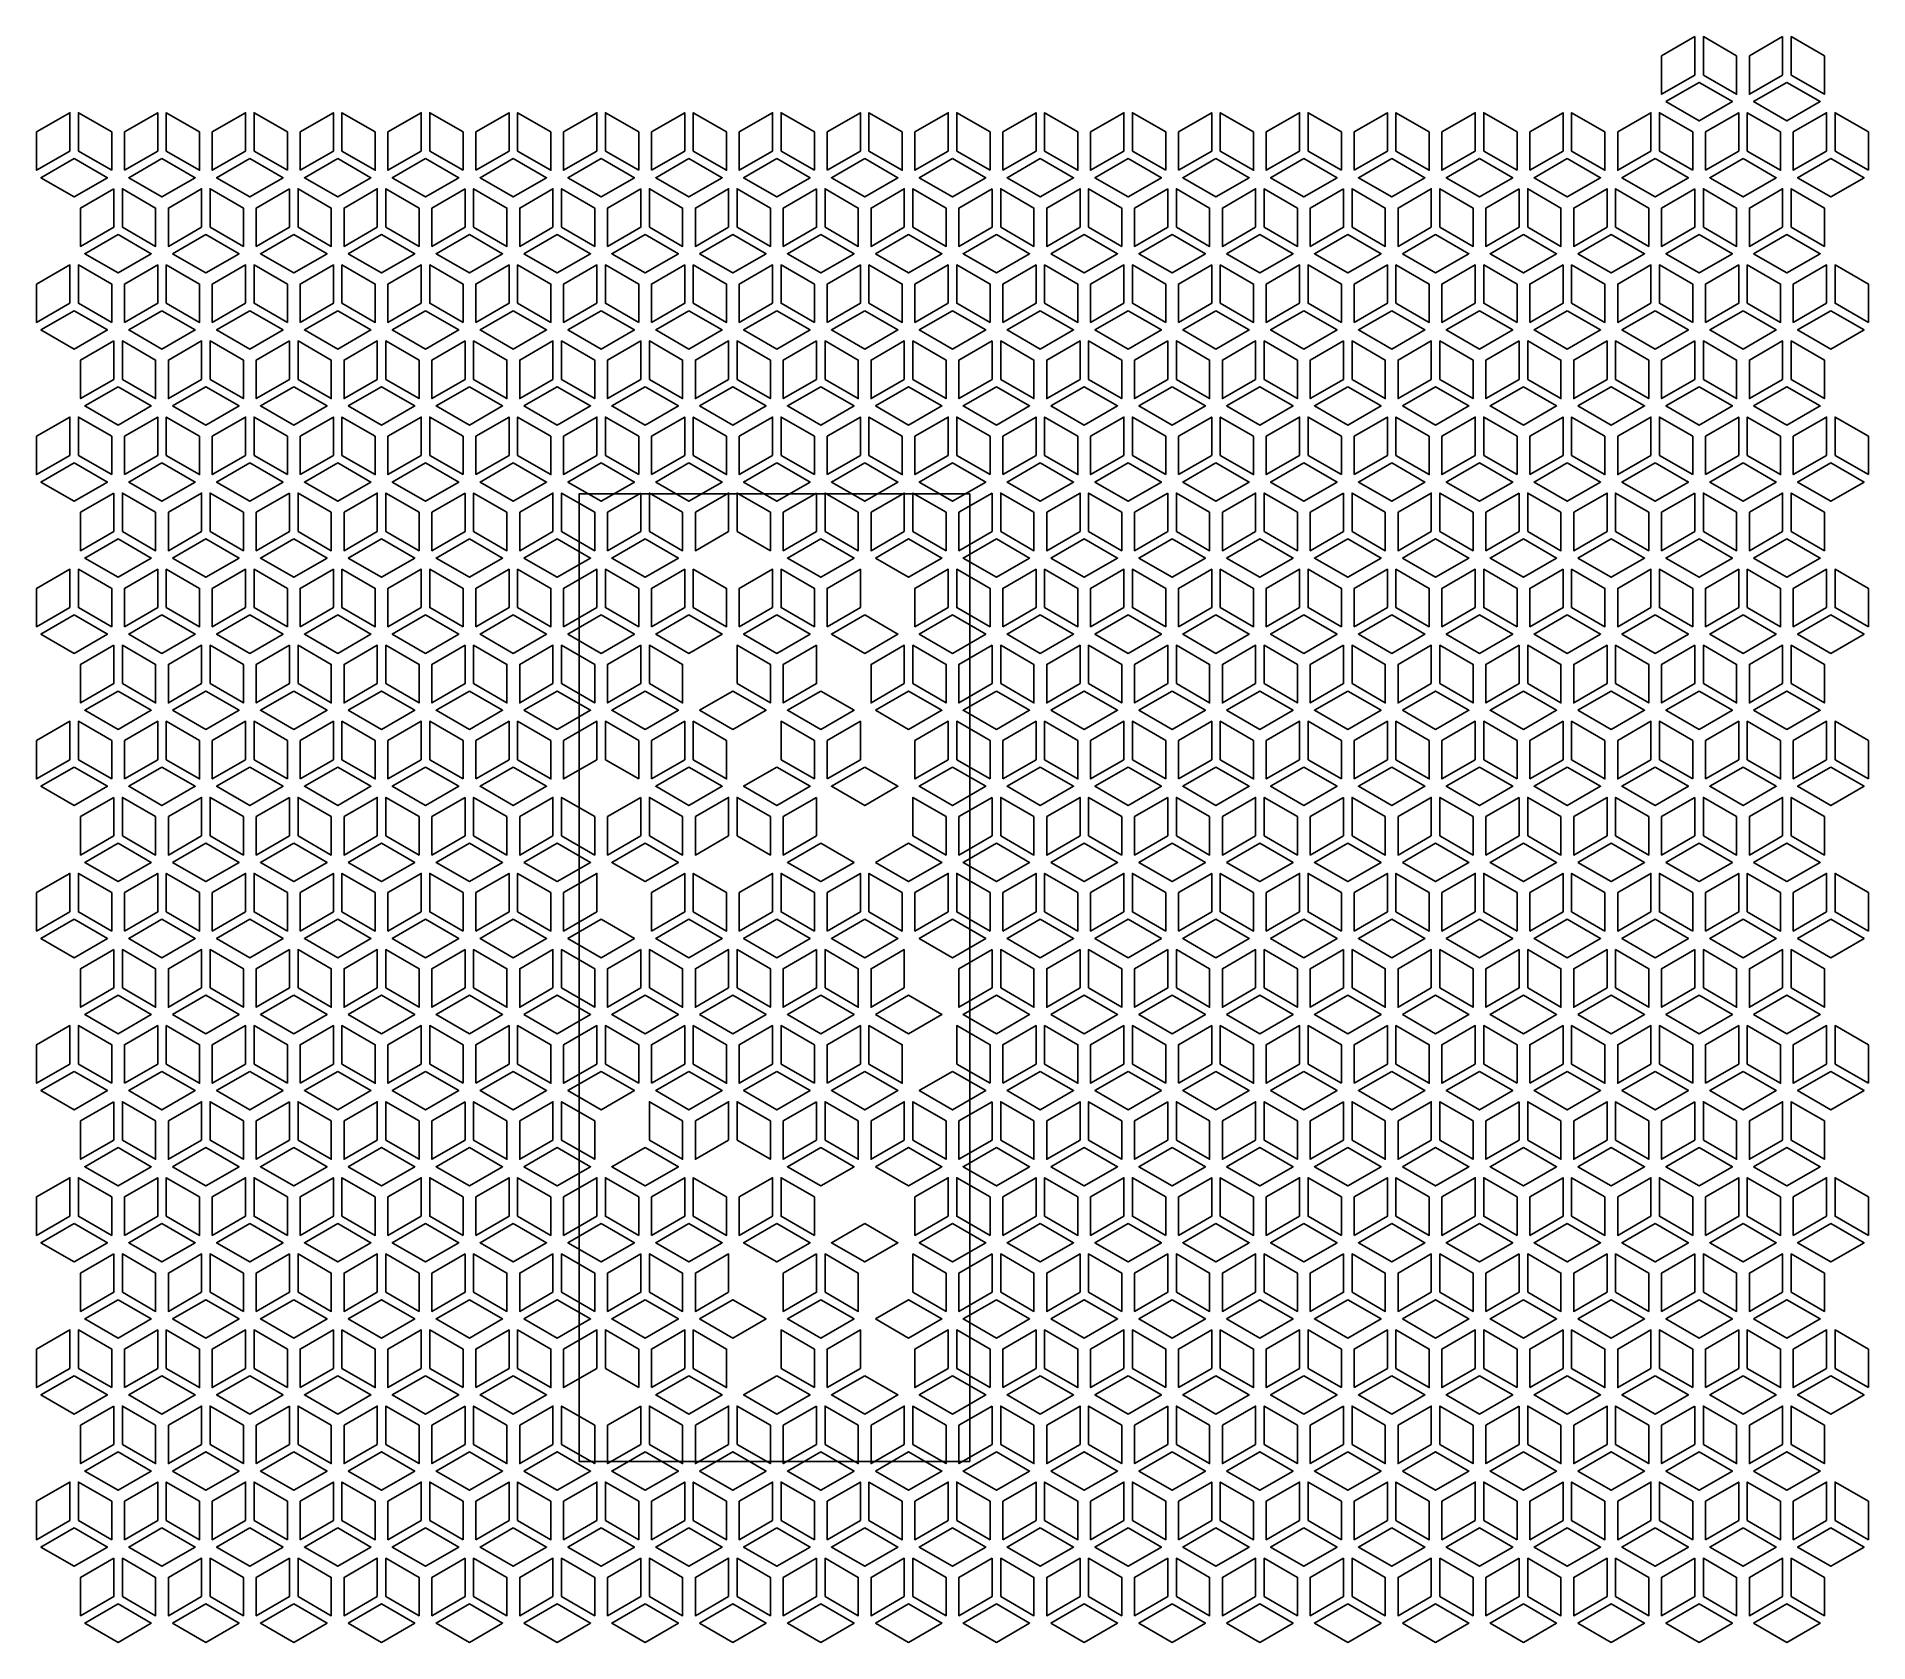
# Model space of a CAD drawing. Extents: x 10176 to 14473, y 1855 to 5621.
import ezdxf

# ---------------------------------------------------------------- set-up
doc = ezdxf.new("R2010")
doc.units = 0
doc.layers.add('DEFAULT_LAYER', color=7, linetype='CONTINUOUS')

msp = doc.modelspace()

# ---------------------------------------------------------------- linework, layer by layer
at = {"layer": 'DEFAULT_LAYER'}
for points in [[(14066, 5531.1), (14066, 5621.2), (13988, 5576.2), (13988, 5486.1)], [(14086, 5531.1), (14164, 5486.1), (14164, 5576.2), (14086, 5621.2)], [(14272, 5621.2), (14194, 5576.2), (14194, 5486.1), (14272, 5531.1)], [(14292, 5531.1), (14370, 5486.1), (14370, 5576.2), (14292, 5621.2)], [(13998, 5468.8), (14076, 5423.7), (14154, 5468.8), (14076, 5513.8)], [(14282, 5513.8), (14204, 5468.8), (14282, 5423.7), (14360, 5468.8)], [(10254.4, 5352.7), (10254.4, 5442.8), (10176.4, 5397.8), (10176.4, 5307.7)], [(10352.4, 5307.7), (10352.4, 5397.8), (10274.4, 5442.8), (10274.4, 5352.7)], [(10382.4, 5307.7), (10382.4, 5397.8), (10460.4, 5442.8), (10460.4, 5352.7)], [(10480.4, 5352.7), (10480.4, 5442.8), (10558.4, 5397.8), (10558.4, 5307.7)], [(10666.4, 5352.7), (10666.4, 5442.8), (10588.4, 5397.8), (10588.4, 5307.7)], [(10764.5, 5307.7), (10764.5, 5397.8), (10686.4, 5442.8), (10686.4, 5352.7)], [(10794.5, 5307.7), (10794.5, 5397.8), (10872.5, 5442.8), (10872.5, 5352.7)], [(10892.5, 5352.7), (10892.5, 5442.8), (10970.5, 5397.8), (10970.5, 5307.7)], [(11078.5, 5352.7), (11078.5, 5442.8), (11000.5, 5397.8), (11000.5, 5307.7)], [(11176.5, 5307.7), (11176.5, 5397.8), (11098.5, 5442.8), (11098.5, 5352.7)], [(11206.5, 5307.7), (11206.5, 5397.8), (11284.5, 5442.8), (11284.5, 5352.7)], [(11304.5, 5352.7), (11304.5, 5442.8), (11382.6, 5397.8), (11382.6, 5307.7)], [(11490.6, 5352.7), (11490.6, 5442.8), (11412.6, 5397.8), (11412.6, 5307.7)], [(11588.6, 5307.7), (11588.6, 5397.8), (11510.6, 5442.8), (11510.6, 5352.7)], [(11618.6, 5307.7), (11618.6, 5397.8), (11696.6, 5442.8), (11696.6, 5352.7)], [(11716.6, 5352.7), (11716.6, 5442.8), (11794.6, 5397.8), (11794.6, 5307.7)], [(11902.6, 5352.7), (11902.6, 5442.8), (11824.6, 5397.8), (11824.6, 5307.7)], [(12000.7, 5307.7), (12000.7, 5397.8), (11922.6, 5442.8), (11922.6, 5352.7)], [(12030.7, 5307.7), (12030.7, 5397.8), (12108.7, 5442.8), (12108.7, 5352.7)], [(12128.7, 5352.7), (12128.7, 5442.8), (12206.7, 5397.8), (12206.7, 5307.7)], [(12314.7, 5352.7), (12314.7, 5442.8), (12236.7, 5397.8), (12236.7, 5307.7)], [(12412.7, 5307.7), (12412.7, 5397.8), (12334.7, 5442.8), (12334.7, 5352.7)], [(12442.7, 5307.7), (12442.7, 5397.8), (12520.7, 5442.8), (12520.7, 5352.7)], [(12540.7, 5352.7), (12540.7, 5442.8), (12618.8, 5397.8), (12618.8, 5307.7)], [(12726.8, 5352.7), (12726.8, 5442.8), (12648.8, 5397.8), (12648.8, 5307.7)], [(12824.8, 5307.7), (12824.8, 5397.8), (12746.8, 5442.8), (12746.8, 5352.7)], [(12854.8, 5307.7), (12854.8, 5397.8), (12932.8, 5442.8), (12932.8, 5352.7)], [(12952.8, 5352.7), (12952.8, 5442.8), (13030.8, 5397.8), (13030.8, 5307.7)], [(13138.8, 5352.7), (13138.8, 5442.8), (13060.8, 5397.8), (13060.8, 5307.7)], [(13236.9, 5307.7), (13236.9, 5397.8), (13158.8, 5442.8), (13158.8, 5352.7)], [(13266.9, 5307.7), (13266.9, 5397.8), (13344.9, 5442.8), (13344.9, 5352.7)], [(13364.9, 5352.7), (13364.9, 5442.8), (13442.9, 5397.8), (13442.9, 5307.7)], [(13550.9, 5352.7), (13550.9, 5442.8), (13472.9, 5397.8), (13472.9, 5307.7)], [(13648.9, 5307.7), (13648.9, 5397.8), (13570.9, 5442.8), (13570.9, 5352.7)], [(13678.9, 5307.7), (13678.9, 5397.8), (13756.9, 5442.8), (13756.9, 5352.7)], [(13776.9, 5352.7), (13776.9, 5442.8), (13855, 5397.8), (13855, 5307.7)], [(13963, 5352.7), (13963, 5442.8), (13885, 5397.8), (13885, 5307.7)], [(14061, 5307.7), (14061, 5397.8), (13983, 5442.8), (13983, 5352.7)], [(14091, 5307.7), (14091, 5397.8), (14169, 5442.8), (14169, 5352.7)], [(14189, 5352.7), (14189, 5442.8), (14267, 5397.8), (14267, 5307.7)], [(14375, 5352.7), (14375, 5442.8), (14297, 5397.8), (14297, 5307.7)], [(14473.1, 5307.7), (14473.1, 5397.8), (14395, 5442.8), (14395, 5352.7)], [(10264.4, 5335.4), (10186.4, 5290.3), (10264.4, 5245.3), (10342.4, 5290.3)], [(10470.4, 5335.4), (10548.4, 5290.3), (10470.4, 5245.3), (10392.4, 5290.3)], [(10676.4, 5335.4), (10598.4, 5290.3), (10676.4, 5245.3), (10754.5, 5290.3)], [(10882.5, 5335.4), (10960.5, 5290.3), (10882.5, 5245.3), (10804.5, 5290.3)], [(11088.5, 5335.4), (11010.5, 5290.3), (11088.5, 5245.3), (11166.5, 5290.3)], [(11294.5, 5335.4), (11372.6, 5290.3), (11294.5, 5245.3), (11216.5, 5290.3)], [(11500.6, 5335.4), (11422.6, 5290.3), (11500.6, 5245.3), (11578.6, 5290.3)], [(11706.6, 5335.4), (11784.6, 5290.3), (11706.6, 5245.3), (11628.6, 5290.3)], [(11912.6, 5335.4), (11834.6, 5290.3), (11912.6, 5245.3), (11990.7, 5290.3)], [(12118.7, 5335.4), (12196.7, 5290.3), (12118.7, 5245.3), (12040.7, 5290.3)], [(12324.7, 5335.4), (12246.7, 5290.3), (12324.7, 5245.3), (12402.7, 5290.3)], [(12530.7, 5335.4), (12608.8, 5290.3), (12530.7, 5245.3), (12452.7, 5290.3)], [(12736.8, 5335.4), (12658.8, 5290.3), (12736.8, 5245.3), (12814.8, 5290.3)], [(12942.8, 5335.4), (13020.8, 5290.3), (12942.8, 5245.3), (12864.8, 5290.3)], [(13148.8, 5335.4), (13070.8, 5290.3), (13148.8, 5245.3), (13226.9, 5290.3)], [(13354.9, 5335.4), (13432.9, 5290.3), (13354.9, 5245.3), (13276.9, 5290.3)], [(13560.9, 5335.4), (13482.9, 5290.3), (13560.9, 5245.3), (13638.9, 5290.3)], [(13766.9, 5335.4), (13845, 5290.3), (13766.9, 5245.3), (13688.9, 5290.3)], [(13973, 5335.4), (13895, 5290.3), (13973, 5245.3), (14051, 5290.3)], [(14179, 5335.4), (14257, 5290.3), (14179, 5245.3), (14101, 5290.3)], [(14385, 5335.4), (14307, 5290.3), (14385, 5245.3), (14463.1, 5290.3)], [(10357.4, 5264.4), (10279.4, 5219.3), (10279.4, 5129.2), (10357.4, 5174.3)], [(10377.4, 5174.3), (10455.4, 5129.2), (10455.4, 5219.3), (10377.4, 5264.4)], [(10563.4, 5174.3), (10563.4, 5264.4), (10485.4, 5219.3), (10485.4, 5129.2)], [(10583.4, 5174.3), (10661.4, 5129.2), (10661.4, 5219.3), (10583.4, 5264.4)], [(10769.5, 5264.4), (10691.4, 5219.3), (10691.4, 5129.2), (10769.5, 5174.3)], [(10789.5, 5174.3), (10867.5, 5129.2), (10867.5, 5219.3), (10789.5, 5264.4)], [(10975.5, 5174.3), (10975.5, 5264.4), (10897.5, 5219.3), (10897.5, 5129.2)], [(10995.5, 5174.3), (11073.5, 5129.2), (11073.5, 5219.3), (10995.5, 5264.4)], [(11181.5, 5264.4), (11103.5, 5219.3), (11103.5, 5129.2), (11181.5, 5174.3)], [(11201.5, 5174.3), (11279.5, 5129.2), (11279.5, 5219.3), (11201.5, 5264.4)], [(11387.6, 5174.3), (11387.6, 5264.4), (11309.5, 5219.3), (11309.5, 5129.2)], [(11407.6, 5174.3), (11485.6, 5129.2), (11485.6, 5219.3), (11407.6, 5264.4)], [(11593.6, 5264.4), (11515.6, 5219.3), (11515.6, 5129.2), (11593.6, 5174.3)], [(11613.6, 5174.3), (11691.6, 5129.2), (11691.6, 5219.3), (11613.6, 5264.4)], [(11799.6, 5174.3), (11799.6, 5264.4), (11721.6, 5219.3), (11721.6, 5129.2)], [(11819.6, 5174.3), (11897.6, 5129.2), (11897.6, 5219.3), (11819.6, 5264.4)], [(12005.7, 5264.4), (11927.6, 5219.3), (11927.6, 5129.2), (12005.7, 5174.3)], [(12025.7, 5174.3), (12103.7, 5129.2), (12103.7, 5219.3), (12025.7, 5264.4)], [(12211.7, 5174.3), (12211.7, 5264.4), (12133.7, 5219.3), (12133.7, 5129.2)], [(12231.7, 5174.3), (12309.7, 5129.2), (12309.7, 5219.3), (12231.7, 5264.4)], [(12417.7, 5264.4), (12339.7, 5219.3), (12339.7, 5129.2), (12417.7, 5174.3)], [(12437.7, 5174.3), (12515.7, 5129.2), (12515.7, 5219.3), (12437.7, 5264.4)], [(12623.8, 5174.3), (12623.8, 5264.4), (12545.7, 5219.3), (12545.7, 5129.2)], [(12643.8, 5174.3), (12721.8, 5129.2), (12721.8, 5219.3), (12643.8, 5264.4)], [(12829.8, 5264.4), (12751.8, 5219.3), (12751.8, 5129.2), (12829.8, 5174.3)], [(12849.8, 5174.3), (12927.8, 5129.2), (12927.8, 5219.3), (12849.8, 5264.4)], [(13035.8, 5174.3), (13035.8, 5264.4), (12957.8, 5219.3), (12957.8, 5129.2)], [(13055.8, 5174.3), (13133.8, 5129.2), (13133.8, 5219.3), (13055.8, 5264.4)], [(13241.9, 5264.4), (13163.8, 5219.3), (13163.8, 5129.2), (13241.9, 5174.3)], [(13261.9, 5174.3), (13339.9, 5129.2), (13339.9, 5219.3), (13261.9, 5264.4)], [(13447.9, 5174.3), (13447.9, 5264.4), (13369.9, 5219.3), (13369.9, 5129.2)], [(13467.9, 5174.3), (13545.9, 5129.2), (13545.9, 5219.3), (13467.9, 5264.4)], [(13653.9, 5264.4), (13575.9, 5219.3), (13575.9, 5129.2), (13653.9, 5174.3)], [(13673.9, 5174.3), (13751.9, 5129.2), (13751.9, 5219.3), (13673.9, 5264.4)], [(13860, 5174.3), (13860, 5264.4), (13781.9, 5219.3), (13781.9, 5129.2)], [(13880, 5174.3), (13958, 5129.2), (13958, 5219.3), (13880, 5264.4)], [(14066, 5264.4), (13988, 5219.3), (13988, 5129.2), (14066, 5174.3)], [(14086, 5174.3), (14164, 5129.2), (14164, 5219.3), (14086, 5264.4)], [(14272, 5174.3), (14272, 5264.4), (14194, 5219.3), (14194, 5129.2)], [(14292, 5174.3), (14370, 5129.2), (14370, 5219.3), (14292, 5264.4)], [(10367.4, 5157), (10289.4, 5111.9), (10367.4, 5066.9), (10445.4, 5111.9)], [(10495.4, 5111.9), (10573.4, 5066.9), (10651.4, 5111.9), (10573.4, 5157)], [(10779.5, 5157), (10701.4, 5111.9), (10779.5, 5066.9), (10857.5, 5111.9)], [(10907.5, 5111.9), (10985.5, 5066.9), (11063.5, 5111.9), (10985.5, 5157)], [(11191.5, 5157), (11113.5, 5111.9), (11191.5, 5066.9), (11269.5, 5111.9)], [(11319.5, 5111.9), (11397.6, 5066.9), (11475.6, 5111.9), (11397.6, 5157)], [(11603.6, 5157), (11525.6, 5111.9), (11603.6, 5066.9), (11681.6, 5111.9)], [(11731.6, 5111.9), (11809.6, 5066.9), (11887.6, 5111.9), (11809.6, 5157)], [(12015.7, 5157), (11937.6, 5111.9), (12015.7, 5066.9), (12093.7, 5111.9)], [(12143.7, 5111.9), (12221.7, 5066.9), (12299.7, 5111.9), (12221.7, 5157)], [(12427.7, 5157), (12349.7, 5111.9), (12427.7, 5066.9), (12505.7, 5111.9)], [(12555.7, 5111.9), (12633.8, 5066.9), (12711.8, 5111.9), (12633.8, 5157)], [(12839.8, 5157), (12761.8, 5111.9), (12839.8, 5066.9), (12917.8, 5111.9)], [(12967.8, 5111.9), (13045.8, 5066.9), (13123.8, 5111.9), (13045.8, 5157)], [(13251.9, 5157), (13173.8, 5111.9), (13251.9, 5066.9), (13329.9, 5111.9)], [(13379.9, 5111.9), (13457.9, 5066.9), (13535.9, 5111.9), (13457.9, 5157)], [(13663.9, 5157), (13585.9, 5111.9), (13663.9, 5066.9), (13741.9, 5111.9)], [(13791.9, 5111.9), (13870, 5066.9), (13948, 5111.9), (13870, 5157)], [(14076, 5157), (13998, 5111.9), (14076, 5066.9), (14154, 5111.9)], [(14204, 5111.9), (14282, 5066.9), (14360, 5111.9), (14282, 5157)], [(10254.4, 4995.9), (10254.4, 5085.9), (10176.4, 5040.9), (10176.4, 4950.8)], [(10352.4, 4950.8), (10352.4, 5040.9), (10274.4, 5085.9), (10274.4, 4995.9)], [(10382.4, 4950.8), (10382.4, 5040.9), (10460.4, 5085.9), (10460.4, 4995.9)], [(10480.4, 4995.9), (10480.4, 5085.9), (10558.4, 5040.9), (10558.4, 4950.8)], [(10666.4, 4995.9), (10666.4, 5085.9), (10588.4, 5040.9), (10588.4, 4950.8)], [(10764.5, 4950.8), (10764.5, 5040.9), (10686.4, 5085.9), (10686.4, 4995.9)], [(10794.5, 4950.8), (10794.5, 5040.9), (10872.5, 5085.9), (10872.5, 4995.9)], [(10892.5, 4995.9), (10892.5, 5085.9), (10970.5, 5040.9), (10970.5, 4950.8)], [(11078.5, 4995.9), (11078.5, 5085.9), (11000.5, 5040.9), (11000.5, 4950.8)], [(11176.5, 4950.8), (11176.5, 5040.9), (11098.5, 5085.9), (11098.5, 4995.9)], [(11206.5, 4950.8), (11206.5, 5040.9), (11284.5, 5085.9), (11284.5, 4995.9)], [(11304.5, 4995.9), (11304.5, 5085.9), (11382.6, 5040.9), (11382.6, 4950.8)], [(11490.6, 4995.9), (11490.6, 5085.9), (11412.6, 5040.9), (11412.6, 4950.8)], [(11588.6, 4950.8), (11588.6, 5040.9), (11510.6, 5085.9), (11510.6, 4995.9)], [(11618.6, 4950.8), (11618.6, 5040.9), (11696.6, 5085.9), (11696.6, 4995.9)], [(11716.6, 4995.9), (11716.6, 5085.9), (11794.6, 5040.9), (11794.6, 4950.8)], [(11902.6, 4995.9), (11902.6, 5085.9), (11824.6, 5040.9), (11824.6, 4950.8)], [(12000.7, 4950.8), (12000.7, 5040.9), (11922.6, 5085.9), (11922.6, 4995.9)], [(12030.7, 4950.8), (12030.7, 5040.9), (12108.7, 5085.9), (12108.7, 4995.9)], [(12128.7, 4995.9), (12128.7, 5085.9), (12206.7, 5040.9), (12206.7, 4950.8)], [(12314.7, 4995.9), (12314.7, 5085.9), (12236.7, 5040.9), (12236.7, 4950.8)], [(12412.7, 4950.8), (12412.7, 5040.9), (12334.7, 5085.9), (12334.7, 4995.9)], [(12442.7, 4950.8), (12442.7, 5040.9), (12520.7, 5085.9), (12520.7, 4995.9)], [(12540.7, 4995.9), (12540.7, 5085.9), (12618.8, 5040.9), (12618.8, 4950.8)], [(12726.8, 4995.9), (12726.8, 5085.9), (12648.8, 5040.9), (12648.8, 4950.8)], [(12824.8, 4950.8), (12824.8, 5040.9), (12746.8, 5085.9), (12746.8, 4995.9)], [(12854.8, 4950.8), (12854.8, 5040.9), (12932.8, 5085.9), (12932.8, 4995.9)], [(12952.8, 4995.9), (12952.8, 5085.9), (13030.8, 5040.9), (13030.8, 4950.8)], [(13138.8, 4995.9), (13138.8, 5085.9), (13060.8, 5040.9), (13060.8, 4950.8)], [(13236.9, 4950.8), (13236.9, 5040.9), (13158.8, 5085.9), (13158.8, 4995.9)], [(13266.9, 4950.8), (13266.9, 5040.9), (13344.9, 5085.9), (13344.9, 4995.9)], [(13364.9, 4995.9), (13364.9, 5085.9), (13442.9, 5040.9), (13442.9, 4950.8)], [(13550.9, 4995.9), (13550.9, 5085.9), (13472.9, 5040.9), (13472.9, 4950.8)], [(13648.9, 4950.8), (13648.9, 5040.9), (13570.9, 5085.9), (13570.9, 4995.9)], [(13678.9, 4950.8), (13678.9, 5040.9), (13756.9, 5085.9), (13756.9, 4995.9)], [(13776.9, 4995.9), (13776.9, 5085.9), (13855, 5040.9), (13855, 4950.8)], [(13963, 4995.9), (13963, 5085.9), (13885, 5040.9), (13885, 4950.8)], [(14061, 4950.8), (14061, 5040.9), (13983, 5085.9), (13983, 4995.9)], [(14091, 4950.8), (14091, 5040.9), (14169, 5085.9), (14169, 4995.9)], [(14189, 4995.9), (14189, 5085.9), (14267, 5040.9), (14267, 4950.8)], [(14375, 4995.9), (14375, 5085.9), (14297, 5040.9), (14297, 4950.8)], [(14473.1, 4950.8), (14473.1, 5040.9), (14395, 5085.9), (14395, 4995.9)], [(10264.4, 4978.5), (10186.4, 4933.5), (10264.4, 4888.4), (10342.4, 4933.5)], [(10470.4, 4978.5), (10548.4, 4933.5), (10470.4, 4888.4), (10392.4, 4933.5)], [(10676.4, 4978.5), (10598.4, 4933.5), (10676.4, 4888.4), (10754.5, 4933.5)], [(10882.5, 4978.5), (10960.5, 4933.5), (10882.5, 4888.4), (10804.5, 4933.5)], [(11088.5, 4978.5), (11010.5, 4933.5), (11088.5, 4888.4), (11166.5, 4933.5)], [(11294.5, 4978.5), (11372.6, 4933.5), (11294.5, 4888.4), (11216.5, 4933.5)], [(11500.6, 4978.5), (11422.6, 4933.5), (11500.6, 4888.4), (11578.6, 4933.5)], [(11706.6, 4978.5), (11784.6, 4933.5), (11706.6, 4888.4), (11628.6, 4933.5)], [(11912.6, 4978.5), (11834.6, 4933.5), (11912.6, 4888.4), (11990.7, 4933.5)], [(12118.7, 4978.5), (12196.7, 4933.5), (12118.7, 4888.4), (12040.7, 4933.5)], [(12324.7, 4978.5), (12246.7, 4933.5), (12324.7, 4888.4), (12402.7, 4933.5)], [(12530.7, 4978.5), (12608.8, 4933.5), (12530.7, 4888.4), (12452.7, 4933.5)], [(12736.8, 4978.5), (12658.8, 4933.5), (12736.8, 4888.4), (12814.8, 4933.5)], [(12942.8, 4978.5), (13020.8, 4933.5), (12942.8, 4888.4), (12864.8, 4933.5)], [(13148.8, 4978.5), (13070.8, 4933.5), (13148.8, 4888.4), (13226.9, 4933.5)], [(13354.9, 4978.5), (13432.9, 4933.5), (13354.9, 4888.4), (13276.9, 4933.5)], [(13560.9, 4978.5), (13482.9, 4933.5), (13560.9, 4888.4), (13638.9, 4933.5)], [(13766.9, 4978.5), (13845, 4933.5), (13766.9, 4888.4), (13688.9, 4933.5)], [(13973, 4978.5), (13895, 4933.5), (13973, 4888.4), (14051, 4933.5)], [(14179, 4978.5), (14257, 4933.5), (14179, 4888.4), (14101, 4933.5)], [(14385, 4978.5), (14307, 4933.5), (14385, 4888.4), (14463.1, 4933.5)], [(10357.4, 4907.5), (10279.4, 4862.5), (10279.4, 4772.4), (10357.4, 4817.4)], [(10377.4, 4817.4), (10455.4, 4772.4), (10455.4, 4862.5), (10377.4, 4907.5)], [(10563.4, 4817.4), (10563.4, 4907.5), (10485.4, 4862.5), (10485.4, 4772.4)], [(10583.4, 4817.4), (10661.4, 4772.4), (10661.4, 4862.5), (10583.4, 4907.5)], [(10769.5, 4907.5), (10691.4, 4862.5), (10691.4, 4772.4), (10769.5, 4817.4)], [(10789.5, 4817.4), (10867.5, 4772.4), (10867.5, 4862.5), (10789.5, 4907.5)], [(10975.5, 4817.4), (10975.5, 4907.5), (10897.5, 4862.5), (10897.5, 4772.4)], [(10995.5, 4817.4), (11073.5, 4772.4), (11073.5, 4862.5), (10995.5, 4907.5)], [(11181.5, 4907.5), (11103.5, 4862.5), (11103.5, 4772.4), (11181.5, 4817.4)], [(11201.5, 4817.4), (11279.5, 4772.4), (11279.5, 4862.5), (11201.5, 4907.5)], [(11387.6, 4817.4), (11387.6, 4907.5), (11309.5, 4862.5), (11309.5, 4772.4)], [(11407.6, 4817.4), (11485.6, 4772.4), (11485.6, 4862.5), (11407.6, 4907.5)], [(11593.6, 4907.5), (11515.6, 4862.5), (11515.6, 4772.4), (11593.6, 4817.4)], [(11613.6, 4817.4), (11691.6, 4772.4), (11691.6, 4862.5), (11613.6, 4907.5)], [(11799.6, 4817.4), (11799.6, 4907.5), (11721.6, 4862.5), (11721.6, 4772.4)], [(11819.6, 4817.4), (11897.6, 4772.4), (11897.6, 4862.5), (11819.6, 4907.5)], [(12005.7, 4907.5), (11927.6, 4862.5), (11927.6, 4772.4), (12005.7, 4817.4)], [(12025.7, 4817.4), (12103.7, 4772.4), (12103.7, 4862.5), (12025.7, 4907.5)], [(12211.7, 4817.4), (12211.7, 4907.5), (12133.7, 4862.5), (12133.7, 4772.4)], [(12231.7, 4817.4), (12309.7, 4772.4), (12309.7, 4862.5), (12231.7, 4907.5)], [(12417.7, 4907.5), (12339.7, 4862.5), (12339.7, 4772.4), (12417.7, 4817.4)], [(12437.7, 4817.4), (12515.7, 4772.4), (12515.7, 4862.5), (12437.7, 4907.5)], [(12623.8, 4817.4), (12623.8, 4907.5), (12545.7, 4862.5), (12545.7, 4772.4)], [(12643.8, 4817.4), (12721.8, 4772.4), (12721.8, 4862.5), (12643.8, 4907.5)], [(12829.8, 4907.5), (12751.8, 4862.5), (12751.8, 4772.4), (12829.8, 4817.4)], [(12849.8, 4817.4), (12927.8, 4772.4), (12927.8, 4862.5), (12849.8, 4907.5)], [(13035.8, 4817.4), (13035.8, 4907.5), (12957.8, 4862.5), (12957.8, 4772.4)], [(13055.8, 4817.4), (13133.8, 4772.4), (13133.8, 4862.5), (13055.8, 4907.5)], [(13241.9, 4907.5), (13163.8, 4862.5), (13163.8, 4772.4), (13241.9, 4817.4)], [(13261.9, 4817.4), (13339.9, 4772.4), (13339.9, 4862.5), (13261.9, 4907.5)], [(13447.9, 4817.4), (13447.9, 4907.5), (13369.9, 4862.5), (13369.9, 4772.4)], [(13467.9, 4817.4), (13545.9, 4772.4), (13545.9, 4862.5), (13467.9, 4907.5)], [(13653.9, 4907.5), (13575.9, 4862.5), (13575.9, 4772.4), (13653.9, 4817.4)], [(13673.9, 4817.4), (13751.9, 4772.4), (13751.9, 4862.5), (13673.9, 4907.5)], [(13860, 4817.4), (13860, 4907.5), (13781.9, 4862.5), (13781.9, 4772.4)], [(13880, 4817.4), (13958, 4772.4), (13958, 4862.5), (13880, 4907.5)], [(14066, 4907.5), (13988, 4862.5), (13988, 4772.4), (14066, 4817.4)], [(14086, 4817.4), (14164, 4772.4), (14164, 4862.5), (14086, 4907.5)], [(14272, 4817.4), (14272, 4907.5), (14194, 4862.5), (14194, 4772.4)], [(14292, 4817.4), (14370, 4772.4), (14370, 4862.5), (14292, 4907.5)], [(10367.4, 4800.1), (10289.4, 4755.1), (10367.4, 4710), (10445.4, 4755.1)], [(10495.4, 4755.1), (10573.4, 4710), (10651.4, 4755.1), (10573.4, 4800.1)], [(10779.5, 4800.1), (10701.4, 4755.1), (10779.5, 4710), (10857.5, 4755.1)], [(10907.5, 4755.1), (10985.5, 4710), (11063.5, 4755.1), (10985.5, 4800.1)], [(11191.5, 4800.1), (11113.5, 4755.1), (11191.5, 4710), (11269.5, 4755.1)], [(11319.5, 4755.1), (11397.6, 4710), (11475.6, 4755.1), (11397.6, 4800.1)], [(11603.6, 4800.1), (11525.6, 4755.1), (11603.6, 4710), (11681.6, 4755.1)], [(11731.6, 4755.1), (11809.6, 4710), (11887.6, 4755.1), (11809.6, 4800.1)], [(12015.7, 4800.1), (11937.6, 4755.1), (12015.7, 4710), (12093.7, 4755.1)], [(12143.7, 4755.1), (12221.7, 4710), (12299.7, 4755.1), (12221.7, 4800.1)], [(12427.7, 4800.1), (12349.7, 4755.1), (12427.7, 4710), (12505.7, 4755.1)], [(12555.7, 4755.1), (12633.8, 4710), (12711.8, 4755.1), (12633.8, 4800.1)], [(12839.8, 4800.1), (12761.8, 4755.1), (12839.8, 4710), (12917.8, 4755.1)], [(12967.8, 4755.1), (13045.8, 4710), (13123.8, 4755.1), (13045.8, 4800.1)], [(13251.9, 4800.1), (13173.8, 4755.1), (13251.9, 4710), (13329.9, 4755.1)], [(13379.9, 4755.1), (13457.9, 4710), (13535.9, 4755.1), (13457.9, 4800.1)], [(13663.9, 4800.1), (13585.9, 4755.1), (13663.9, 4710), (13741.9, 4755.1)], [(13791.9, 4755.1), (13870, 4710), (13948, 4755.1), (13870, 4800.1)], [(14076, 4800.1), (13998, 4755.1), (14076, 4710), (14154, 4755.1)], [(14204, 4755.1), (14282, 4710), (14360, 4755.1), (14282, 4800.1)], [(10254.4, 4639), (10254.4, 4729.1), (10176.4, 4684), (10176.4, 4594)], [(10352.4, 4594), (10352.4, 4684), (10274.4, 4729.1), (10274.4, 4639)], [(10382.4, 4594), (10382.4, 4684), (10460.4, 4729.1), (10460.4, 4639)], [(10480.4, 4639), (10480.4, 4729.1), (10558.4, 4684), (10558.4, 4594)], [(10666.4, 4639), (10666.4, 4729.1), (10588.4, 4684), (10588.4, 4594)], [(10764.5, 4594), (10764.5, 4684), (10686.4, 4729.1), (10686.4, 4639)], [(10794.5, 4594), (10794.5, 4684), (10872.5, 4729.1), (10872.5, 4639)], [(10892.5, 4639), (10892.5, 4729.1), (10970.5, 4684), (10970.5, 4594)], [(11078.5, 4639), (11078.5, 4729.1), (11000.5, 4684), (11000.5, 4594)], [(11176.5, 4594), (11176.5, 4684), (11098.5, 4729.1), (11098.5, 4639)], [(11206.5, 4594), (11206.5, 4684), (11284.5, 4729.1), (11284.5, 4639)], [(11304.5, 4639), (11304.5, 4729.1), (11382.6, 4684), (11382.6, 4594)], [(11490.6, 4639), (11490.6, 4729.1), (11412.6, 4684), (11412.6, 4594)], [(11588.6, 4594), (11588.6, 4684), (11510.6, 4729.1), (11510.6, 4639)], [(11618.6, 4594), (11618.6, 4684), (11696.6, 4729.1), (11696.6, 4639)], [(11716.6, 4639), (11716.6, 4729.1), (11794.6, 4684), (11794.6, 4594)], [(11902.6, 4639), (11902.6, 4729.1), (11824.6, 4684), (11824.6, 4594)], [(12000.7, 4594), (12000.7, 4684), (11922.6, 4729.1), (11922.6, 4639)], [(12030.7, 4594), (12030.7, 4684), (12108.7, 4729.1), (12108.7, 4639)], [(12128.7, 4639), (12128.7, 4729.1), (12206.7, 4684), (12206.7, 4594)], [(12314.7, 4639), (12314.7, 4729.1), (12236.7, 4684), (12236.7, 4594)], [(12412.7, 4594), (12412.7, 4684), (12334.7, 4729.1), (12334.7, 4639)], [(12442.7, 4594), (12442.7, 4684), (12520.7, 4729.1), (12520.7, 4639)], [(12540.7, 4639), (12540.7, 4729.1), (12618.8, 4684), (12618.8, 4594)], [(12726.8, 4639), (12726.8, 4729.1), (12648.8, 4684), (12648.8, 4594)], [(12824.8, 4594), (12824.8, 4684), (12746.8, 4729.1), (12746.8, 4639)], [(12854.8, 4594), (12854.8, 4684), (12932.8, 4729.1), (12932.8, 4639)], [(12952.8, 4639), (12952.8, 4729.1), (13030.8, 4684), (13030.8, 4594)], [(13138.8, 4639), (13138.8, 4729.1), (13060.8, 4684), (13060.8, 4594)], [(13236.9, 4594), (13236.9, 4684), (13158.8, 4729.1), (13158.8, 4639)], [(13266.9, 4594), (13266.9, 4684), (13344.9, 4729.1), (13344.9, 4639)], [(13364.9, 4639), (13364.9, 4729.1), (13442.9, 4684), (13442.9, 4594)], [(13550.9, 4639), (13550.9, 4729.1), (13472.9, 4684), (13472.9, 4594)], [(13648.9, 4594), (13648.9, 4684), (13570.9, 4729.1), (13570.9, 4639)], [(13678.9, 4594), (13678.9, 4684), (13756.9, 4729.1), (13756.9, 4639)], [(13776.9, 4639), (13776.9, 4729.1), (13855, 4684), (13855, 4594)], [(13963, 4639), (13963, 4729.1), (13885, 4684), (13885, 4594)], [(14061, 4594), (14061, 4684), (13983, 4729.1), (13983, 4639)], [(14091, 4594), (14091, 4684), (14169, 4729.1), (14169, 4639)], [(14189, 4639), (14189, 4729.1), (14267, 4684), (14267, 4594)], [(14375, 4639), (14375, 4729.1), (14297, 4684), (14297, 4594)], [(14473.1, 4594), (14473.1, 4684), (14395, 4729.1), (14395, 4639)], [(10264.4, 4621.7), (10186.4, 4576.6), (10264.4, 4531.6), (10342.4, 4576.6)], [(10470.4, 4621.7), (10548.4, 4576.6), (10470.4, 4531.6), (10392.4, 4576.6)], [(10676.4, 4621.7), (10598.4, 4576.6), (10676.4, 4531.6), (10754.5, 4576.6)], [(10882.5, 4621.7), (10960.5, 4576.6), (10882.5, 4531.6), (10804.5, 4576.6)], [(11088.5, 4621.7), (11010.5, 4576.6), (11088.5, 4531.6), (11166.5, 4576.6)], [(11294.5, 4621.7), (11372.6, 4576.6), (11294.5, 4531.6), (11216.5, 4576.6)], [(11500.6, 4621.7), (11422.6, 4576.6), (11500.6, 4531.6), (11578.6, 4576.6)], [(11706.6, 4621.7), (11784.6, 4576.6), (11706.6, 4531.6), (11628.6, 4576.6)], [(11912.6, 4621.7), (11834.6, 4576.6), (11912.6, 4531.6), (11990.7, 4576.6)], [(12118.7, 4621.7), (12196.7, 4576.6), (12118.7, 4531.6), (12040.7, 4576.6)], [(12324.7, 4621.7), (12246.7, 4576.6), (12324.7, 4531.6), (12402.7, 4576.6)], [(12530.7, 4621.7), (12608.8, 4576.6), (12530.7, 4531.6), (12452.7, 4576.6)], [(12736.8, 4621.7), (12658.8, 4576.6), (12736.8, 4531.6), (12814.8, 4576.6)], [(12942.8, 4621.7), (13020.8, 4576.6), (12942.8, 4531.6), (12864.8, 4576.6)], [(13148.8, 4621.7), (13070.8, 4576.6), (13148.8, 4531.6), (13226.9, 4576.6)], [(13354.9, 4621.7), (13432.9, 4576.6), (13354.9, 4531.6), (13276.9, 4576.6)], [(13560.9, 4621.7), (13482.9, 4576.6), (13560.9, 4531.6), (13638.9, 4576.6)], [(13766.9, 4621.7), (13845, 4576.6), (13766.9, 4531.6), (13688.9, 4576.6)], [(13973, 4621.7), (13895, 4576.6), (13973, 4531.6), (14051, 4576.6)], [(14179, 4621.7), (14257, 4576.6), (14179, 4531.6), (14101, 4576.6)], [(14385, 4621.7), (14307, 4576.6), (14385, 4531.6), (14463.1, 4576.6)], [(10357.4, 4550.7), (10279.4, 4505.6), (10279.4, 4415.5), (10357.4, 4460.6)], [(10377.4, 4460.6), (10455.4, 4415.5), (10455.4, 4505.6), (10377.4, 4550.7)], [(10563.4, 4460.6), (10563.4, 4550.7), (10485.4, 4505.6), (10485.4, 4415.5)], [(10583.4, 4460.6), (10661.4, 4415.5), (10661.4, 4505.6), (10583.4, 4550.7)], [(10769.5, 4550.7), (10691.4, 4505.6), (10691.4, 4415.5), (10769.5, 4460.6)], [(10789.5, 4460.6), (10867.5, 4415.5), (10867.5, 4505.6), (10789.5, 4550.7)], [(10975.5, 4460.6), (10975.5, 4550.7), (10897.5, 4505.6), (10897.5, 4415.5)], [(10995.5, 4460.6), (11073.5, 4415.5), (11073.5, 4505.6), (10995.5, 4550.7)], [(11181.5, 4550.7), (11103.5, 4505.6), (11103.5, 4415.5), (11181.5, 4460.6)], [(11201.5, 4460.6), (11279.5, 4415.5), (11279.5, 4505.6), (11201.5, 4550.7)], [(11387.6, 4460.6), (11387.6, 4550.7), (11309.5, 4505.6), (11309.5, 4415.5)], [(11407.6, 4460.6), (11485.6, 4415.5), (11485.6, 4505.6), (11407.6, 4550.7)], [(11448.7, 2279.4), (12365.2, 2279.4), (12365.2, 4548.9), (11448.7, 4548.9)], [(11593.6, 4550.7), (11515.6, 4505.6), (11515.6, 4415.5), (11593.6, 4460.6)], [(11613.6, 4460.6), (11691.6, 4415.5), (11691.6, 4505.6), (11613.6, 4550.7)], [(11799.6, 4460.6), (11799.6, 4550.7), (11721.6, 4505.6), (11721.6, 4415.5)], [(11819.6, 4460.6), (11897.6, 4415.5), (11897.6, 4505.6), (11819.6, 4550.7)], [(12005.7, 4550.7), (11927.6, 4505.6), (11927.6, 4415.5), (12005.7, 4460.6)], [(12025.7, 4460.6), (12103.7, 4415.5), (12103.7, 4505.6), (12025.7, 4550.7)], [(12211.7, 4460.6), (12211.7, 4550.7), (12133.7, 4505.6), (12133.7, 4415.5)], [(12231.7, 4460.6), (12309.7, 4415.5), (12309.7, 4505.6), (12231.7, 4550.7)], [(12417.7, 4550.7), (12339.7, 4505.6), (12339.7, 4415.5), (12417.7, 4460.6)], [(12437.7, 4460.6), (12515.7, 4415.5), (12515.7, 4505.6), (12437.7, 4550.7)], [(12623.8, 4460.6), (12623.8, 4550.7), (12545.7, 4505.6), (12545.7, 4415.5)], [(12643.8, 4460.6), (12721.8, 4415.5), (12721.8, 4505.6), (12643.8, 4550.7)], [(12829.8, 4550.7), (12751.8, 4505.6), (12751.8, 4415.5), (12829.8, 4460.6)], [(12849.8, 4460.6), (12927.8, 4415.5), (12927.8, 4505.6), (12849.8, 4550.7)], [(13035.8, 4460.6), (13035.8, 4550.7), (12957.8, 4505.6), (12957.8, 4415.5)], [(13055.8, 4460.6), (13133.8, 4415.5), (13133.8, 4505.6), (13055.8, 4550.7)], [(13241.9, 4550.7), (13163.8, 4505.6), (13163.8, 4415.5), (13241.9, 4460.6)], [(13261.9, 4460.6), (13339.9, 4415.5), (13339.9, 4505.6), (13261.9, 4550.7)], [(13447.9, 4460.6), (13447.9, 4550.7), (13369.9, 4505.6), (13369.9, 4415.5)], [(13467.9, 4460.6), (13545.9, 4415.5), (13545.9, 4505.6), (13467.9, 4550.7)], [(13653.9, 4550.7), (13575.9, 4505.6), (13575.9, 4415.5), (13653.9, 4460.6)], [(13673.9, 4460.6), (13751.9, 4415.5), (13751.9, 4505.6), (13673.9, 4550.7)], [(13860, 4460.6), (13860, 4550.7), (13781.9, 4505.6), (13781.9, 4415.5)], [(13880, 4460.6), (13958, 4415.5), (13958, 4505.6), (13880, 4550.7)], [(14066, 4550.7), (13988, 4505.6), (13988, 4415.5), (14066, 4460.6)], [(14086, 4460.6), (14164, 4415.5), (14164, 4505.6), (14086, 4550.7)], [(14272, 4460.6), (14272, 4550.7), (14194, 4505.6), (14194, 4415.5)], [(14292, 4460.6), (14370, 4415.5), (14370, 4505.6), (14292, 4550.7)], [(10367.4, 4443.2), (10289.4, 4398.2), (10367.4, 4353.2), (10445.4, 4398.2)], [(10495.4, 4398.2), (10573.4, 4353.2), (10651.4, 4398.2), (10573.4, 4443.2)], [(10779.5, 4443.2), (10701.4, 4398.2), (10779.5, 4353.2), (10857.5, 4398.2)], [(10907.5, 4398.2), (10985.5, 4353.2), (11063.5, 4398.2), (10985.5, 4443.2)], [(11191.5, 4443.2), (11113.5, 4398.2), (11191.5, 4353.2), (11269.5, 4398.2)], [(11319.5, 4398.2), (11397.6, 4353.2), (11475.6, 4398.2), (11397.6, 4443.2)], [(11603.6, 4443.2), (11525.6, 4398.2), (11603.6, 4353.2), (11681.6, 4398.2)], [(12015.7, 4443.2), (11937.6, 4398.2), (12015.7, 4353.2), (12093.7, 4398.2)], [(12143.7, 4398.2), (12221.7, 4353.2), (12299.7, 4398.2), (12221.7, 4443.2)], [(12427.7, 4443.2), (12349.7, 4398.2), (12427.7, 4353.2), (12505.7, 4398.2)], [(12555.7, 4398.2), (12633.8, 4353.2), (12711.8, 4398.2), (12633.8, 4443.2)], [(12839.8, 4443.2), (12761.8, 4398.2), (12839.8, 4353.2), (12917.8, 4398.2)], [(12967.8, 4398.2), (13045.8, 4353.2), (13123.8, 4398.2), (13045.8, 4443.2)], [(13251.9, 4443.2), (13173.8, 4398.2), (13251.9, 4353.2), (13329.9, 4398.2)], [(13379.9, 4398.2), (13457.9, 4353.2), (13535.9, 4398.2), (13457.9, 4443.2)], [(13663.9, 4443.2), (13585.9, 4398.2), (13663.9, 4353.2), (13741.9, 4398.2)], [(13791.9, 4398.2), (13870, 4353.2), (13948, 4398.2), (13870, 4443.2)], [(14076, 4443.2), (13998, 4398.2), (14076, 4353.2), (14154, 4398.2)], [(14204, 4398.2), (14282, 4353.2), (14360, 4398.2), (14282, 4443.2)], [(10254.4, 4282.1), (10254.4, 4372.2), (10176.4, 4327.2), (10176.4, 4237.1)], [(10352.4, 4237.1), (10352.4, 4327.2), (10274.4, 4372.2), (10274.4, 4282.1)], [(10382.4, 4237.1), (10382.4, 4327.2), (10460.4, 4372.2), (10460.4, 4282.1)], [(10480.4, 4282.1), (10480.4, 4372.2), (10558.4, 4327.2), (10558.4, 4237.1)], [(10666.4, 4282.1), (10666.4, 4372.2), (10588.4, 4327.2), (10588.4, 4237.1)], [(10764.5, 4237.1), (10764.5, 4327.2), (10686.4, 4372.2), (10686.4, 4282.1)], [(10794.5, 4237.1), (10794.5, 4327.2), (10872.5, 4372.2), (10872.5, 4282.1)], [(10892.5, 4282.1), (10892.5, 4372.2), (10970.5, 4327.2), (10970.5, 4237.1)], [(11078.5, 4282.1), (11078.5, 4372.2), (11000.5, 4327.2), (11000.5, 4237.1)], [(11176.5, 4237.1), (11176.5, 4327.2), (11098.5, 4372.2), (11098.5, 4282.1)], [(11206.5, 4237.1), (11206.5, 4327.2), (11284.5, 4372.2), (11284.5, 4282.1)], [(11304.5, 4282.1), (11304.5, 4372.2), (11382.6, 4327.2), (11382.6, 4237.1)], [(11490.6, 4282.1), (11490.6, 4372.2), (11412.6, 4327.2), (11412.6, 4237.1)], [(11588.6, 4237.1), (11588.6, 4327.2), (11510.6, 4372.2), (11510.6, 4282.1)], [(11618.6, 4237.1), (11618.6, 4327.2), (11696.6, 4372.2), (11696.6, 4282.1)], [(11716.6, 4282.1), (11716.6, 4372.2), (11794.6, 4327.2), (11794.6, 4237.1)], [(11902.6, 4282.1), (11902.6, 4372.2), (11824.6, 4327.2), (11824.6, 4237.1)], [(12000.7, 4237.1), (12000.7, 4327.2), (11922.6, 4372.2), (11922.6, 4282.1)], [(12030.7, 4237.1), (12030.7, 4327.2), (12108.7, 4372.2), (12108.7, 4282.1)], [(12314.7, 4282.1), (12314.7, 4372.2), (12236.7, 4327.2), (12236.7, 4237.1)], [(12412.7, 4237.1), (12412.7, 4327.2), (12334.7, 4372.2), (12334.7, 4282.1)], [(12442.7, 4237.1), (12442.7, 4327.2), (12520.7, 4372.2), (12520.7, 4282.1)], [(12540.7, 4282.1), (12540.7, 4372.2), (12618.8, 4327.2), (12618.8, 4237.1)], [(12726.8, 4282.1), (12726.8, 4372.2), (12648.8, 4327.2), (12648.8, 4237.1)], [(12824.8, 4237.1), (12824.8, 4327.2), (12746.8, 4372.2), (12746.8, 4282.1)], [(12854.8, 4237.1), (12854.8, 4327.2), (12932.8, 4372.2), (12932.8, 4282.1)], [(12952.8, 4282.1), (12952.8, 4372.2), (13030.8, 4327.2), (13030.8, 4237.1)], [(13138.8, 4282.1), (13138.8, 4372.2), (13060.8, 4327.2), (13060.8, 4237.1)], [(13236.9, 4237.1), (13236.9, 4327.2), (13158.8, 4372.2), (13158.8, 4282.1)], [(13266.9, 4237.1), (13266.9, 4327.2), (13344.9, 4372.2), (13344.9, 4282.1)], [(13364.9, 4282.1), (13364.9, 4372.2), (13442.9, 4327.2), (13442.9, 4237.1)], [(13550.9, 4282.1), (13550.9, 4372.2), (13472.9, 4327.2), (13472.9, 4237.1)], [(13648.9, 4237.1), (13648.9, 4327.2), (13570.9, 4372.2), (13570.9, 4282.1)], [(13678.9, 4237.1), (13678.9, 4327.2), (13756.9, 4372.2), (13756.9, 4282.1)], [(13776.9, 4282.1), (13776.9, 4372.2), (13855, 4327.2), (13855, 4237.1)], [(13963, 4282.1), (13963, 4372.2), (13885, 4327.2), (13885, 4237.1)], [(14061, 4237.1), (14061, 4327.2), (13983, 4372.2), (13983, 4282.1)], [(14091, 4237.1), (14091, 4327.2), (14169, 4372.2), (14169, 4282.1)], [(14189, 4282.1), (14189, 4372.2), (14267, 4327.2), (14267, 4237.1)], [(14375, 4282.1), (14375, 4372.2), (14297, 4327.2), (14297, 4237.1)], [(14473.1, 4237.1), (14473.1, 4327.2), (14395, 4372.2), (14395, 4282.1)], [(10264.4, 4264.8), (10186.4, 4219.8), (10264.4, 4174.7), (10342.4, 4219.8)], [(10470.4, 4264.8), (10548.4, 4219.8), (10470.4, 4174.7), (10392.4, 4219.8)], [(10676.4, 4264.8), (10598.4, 4219.8), (10676.4, 4174.7), (10754.5, 4219.8)], [(10882.5, 4264.8), (10960.5, 4219.8), (10882.5, 4174.7), (10804.5, 4219.8)], [(11088.5, 4264.8), (11010.5, 4219.8), (11088.5, 4174.7), (11166.5, 4219.8)], [(11294.5, 4264.8), (11372.6, 4219.8), (11294.5, 4174.7), (11216.5, 4219.8)], [(11500.6, 4264.8), (11422.6, 4219.8), (11500.6, 4174.7), (11578.6, 4219.8)], [(11706.6, 4264.8), (11784.6, 4219.8), (11706.6, 4174.7), (11628.6, 4219.8)], [(11912.6, 4264.8), (11834.6, 4219.8), (11912.6, 4174.7), (11990.7, 4219.8)], [(12118.7, 4264.8), (12196.7, 4219.8), (12118.7, 4174.7), (12040.7, 4219.8)], [(12324.7, 4264.8), (12246.7, 4219.8), (12324.7, 4174.7), (12402.7, 4219.8)], [(12530.7, 4264.8), (12608.8, 4219.8), (12530.7, 4174.7), (12452.7, 4219.8)], [(12736.8, 4264.8), (12658.8, 4219.8), (12736.8, 4174.7), (12814.8, 4219.8)], [(12942.8, 4264.8), (13020.8, 4219.8), (12942.8, 4174.7), (12864.8, 4219.8)], [(13148.8, 4264.8), (13070.8, 4219.8), (13148.8, 4174.7), (13226.9, 4219.8)], [(13354.9, 4264.8), (13432.9, 4219.8), (13354.9, 4174.7), (13276.9, 4219.8)], [(13560.9, 4264.8), (13482.9, 4219.8), (13560.9, 4174.7), (13638.9, 4219.8)], [(13766.9, 4264.8), (13845, 4219.8), (13766.9, 4174.7), (13688.9, 4219.8)], [(13973, 4264.8), (13895, 4219.8), (13973, 4174.7), (14051, 4219.8)], [(14179, 4264.8), (14257, 4219.8), (14179, 4174.7), (14101, 4219.8)], [(14385, 4264.8), (14307, 4219.8), (14385, 4174.7), (14463.1, 4219.8)], [(10357.4, 4193.8), (10279.4, 4148.7), (10279.4, 4058.7), (10357.4, 4103.7)], [(10377.4, 4103.7), (10455.4, 4058.7), (10455.4, 4148.7), (10377.4, 4193.8)], [(10563.4, 4103.7), (10563.4, 4193.8), (10485.4, 4148.7), (10485.4, 4058.7)], [(10583.4, 4103.7), (10661.4, 4058.7), (10661.4, 4148.7), (10583.4, 4193.8)], [(10769.5, 4193.8), (10691.4, 4148.7), (10691.4, 4058.7), (10769.5, 4103.7)], [(10789.5, 4103.7), (10867.5, 4058.7), (10867.5, 4148.7), (10789.5, 4193.8)], [(10975.5, 4103.7), (10975.5, 4193.8), (10897.5, 4148.7), (10897.5, 4058.7)], [(10995.5, 4103.7), (11073.5, 4058.7), (11073.5, 4148.7), (10995.5, 4193.8)], [(11181.5, 4193.8), (11103.5, 4148.7), (11103.5, 4058.7), (11181.5, 4103.7)], [(11201.5, 4103.7), (11279.5, 4058.7), (11279.5, 4148.7), (11201.5, 4193.8)], [(11387.6, 4103.7), (11387.6, 4193.8), (11309.5, 4148.7), (11309.5, 4058.7)], [(11407.6, 4103.7), (11485.6, 4058.7), (11485.6, 4148.7), (11407.6, 4193.8)], [(11593.6, 4193.8), (11515.6, 4148.7), (11515.6, 4058.7), (11593.6, 4103.7)], [(11613.6, 4103.7), (11691.6, 4058.7), (11691.6, 4148.7), (11613.6, 4193.8)], [(11819.6, 4103.7), (11897.6, 4058.7), (11897.6, 4148.7), (11819.6, 4193.8)], [(12005.7, 4193.8), (11927.6, 4148.7), (11927.6, 4058.7), (12005.7, 4103.7)], [(12211.7, 4103.7), (12211.7, 4193.8), (12133.7, 4148.7), (12133.7, 4058.7)], [(12231.7, 4103.7), (12309.7, 4058.7), (12309.7, 4148.7), (12231.7, 4193.8)], [(12417.7, 4193.8), (12339.7, 4148.7), (12339.7, 4058.7), (12417.7, 4103.7)], [(12437.7, 4103.7), (12515.7, 4058.7), (12515.7, 4148.7), (12437.7, 4193.8)], [(12623.8, 4103.7), (12623.8, 4193.8), (12545.7, 4148.7), (12545.7, 4058.7)], [(12643.8, 4103.7), (12721.8, 4058.7), (12721.8, 4148.7), (12643.8, 4193.8)], [(12829.8, 4193.8), (12751.8, 4148.7), (12751.8, 4058.7), (12829.8, 4103.7)], [(12849.8, 4103.7), (12927.8, 4058.7), (12927.8, 4148.7), (12849.8, 4193.8)], [(13035.8, 4103.7), (13035.8, 4193.8), (12957.8, 4148.7), (12957.8, 4058.7)], [(13055.8, 4103.7), (13133.8, 4058.7), (13133.8, 4148.7), (13055.8, 4193.8)], [(13241.9, 4193.8), (13163.8, 4148.7), (13163.8, 4058.7), (13241.9, 4103.7)], [(13261.9, 4103.7), (13339.9, 4058.7), (13339.9, 4148.7), (13261.9, 4193.8)], [(13447.9, 4103.7), (13447.9, 4193.8), (13369.9, 4148.7), (13369.9, 4058.7)], [(13467.9, 4103.7), (13545.9, 4058.7), (13545.9, 4148.7), (13467.9, 4193.8)], [(13653.9, 4193.8), (13575.9, 4148.7), (13575.9, 4058.7), (13653.9, 4103.7)], [(13673.9, 4103.7), (13751.9, 4058.7), (13751.9, 4148.7), (13673.9, 4193.8)], [(13860, 4103.7), (13860, 4193.8), (13781.9, 4148.7), (13781.9, 4058.7)], [(13880, 4103.7), (13958, 4058.7), (13958, 4148.7), (13880, 4193.8)], [(14066, 4193.8), (13988, 4148.7), (13988, 4058.7), (14066, 4103.7)], [(14086, 4103.7), (14164, 4058.7), (14164, 4148.7), (14086, 4193.8)], [(14272, 4103.7), (14272, 4193.8), (14194, 4148.7), (14194, 4058.7)], [(14292, 4103.7), (14370, 4058.7), (14370, 4148.7), (14292, 4193.8)], [(10367.4, 4086.4), (10289.4, 4041.3), (10367.4, 3996.3), (10445.4, 4041.3)], [(10495.4, 4041.3), (10573.4, 3996.3), (10651.4, 4041.3), (10573.4, 4086.4)], [(10779.5, 4086.4), (10701.4, 4041.3), (10779.5, 3996.3), (10857.5, 4041.3)], [(10907.5, 4041.3), (10985.5, 3996.3), (11063.5, 4041.3), (10985.5, 4086.4)], [(11191.5, 4086.4), (11113.5, 4041.3), (11191.5, 3996.3), (11269.5, 4041.3)], [(11319.5, 4041.3), (11397.6, 3996.3), (11475.6, 4041.3), (11397.6, 4086.4)], [(11603.6, 4086.4), (11525.6, 4041.3), (11603.6, 3996.3), (11681.6, 4041.3)], [(11731.6, 4041.3), (11809.6, 3996.3), (11887.6, 4041.3), (11809.6, 4086.4)], [(12015.7, 4086.4), (11937.6, 4041.3), (12015.7, 3996.3), (12093.7, 4041.3)], [(12143.7, 4041.3), (12221.7, 3996.3), (12299.7, 4041.3), (12221.7, 4086.4)], [(12427.7, 4086.4), (12349.7, 4041.3), (12427.7, 3996.3), (12505.7, 4041.3)], [(12555.7, 4041.3), (12633.8, 3996.3), (12711.8, 4041.3), (12633.8, 4086.4)], [(12839.8, 4086.4), (12761.8, 4041.3), (12839.8, 3996.3), (12917.8, 4041.3)], [(12967.8, 4041.3), (13045.8, 3996.3), (13123.8, 4041.3), (13045.8, 4086.4)], [(13251.9, 4086.4), (13173.8, 4041.3), (13251.9, 3996.3), (13329.9, 4041.3)], [(13379.9, 4041.3), (13457.9, 3996.3), (13535.9, 4041.3), (13457.9, 4086.4)], [(13663.9, 4086.4), (13585.9, 4041.3), (13663.9, 3996.3), (13741.9, 4041.3)], [(13791.9, 4041.3), (13870, 3996.3), (13948, 4041.3), (13870, 4086.4)], [(14076, 4086.4), (13998, 4041.3), (14076, 3996.3), (14154, 4041.3)], [(14204, 4041.3), (14282, 3996.3), (14360, 4041.3), (14282, 4086.4)], [(10254.4, 3925.3), (10254.4, 4015.4), (10176.4, 3970.3), (10176.4, 3880.2)], [(10352.4, 3880.2), (10352.4, 3970.3), (10274.4, 4015.4), (10274.4, 3925.3)], [(10382.4, 3880.2), (10382.4, 3970.3), (10460.4, 4015.4), (10460.4, 3925.3)], [(10480.4, 3925.3), (10480.4, 4015.4), (10558.4, 3970.3), (10558.4, 3880.2)], [(10666.4, 3925.3), (10666.4, 4015.4), (10588.4, 3970.3), (10588.4, 3880.2)], [(10764.5, 3880.2), (10764.5, 3970.3), (10686.4, 4015.4), (10686.4, 3925.3)], [(10794.5, 3880.2), (10794.5, 3970.3), (10872.5, 4015.4), (10872.5, 3925.3)], [(10892.5, 3925.3), (10892.5, 4015.4), (10970.5, 3970.3), (10970.5, 3880.2)], [(11078.5, 3925.3), (11078.5, 4015.4), (11000.5, 3970.3), (11000.5, 3880.2)], [(11176.5, 3880.2), (11176.5, 3970.3), (11098.5, 4015.4), (11098.5, 3925.3)], [(11206.5, 3880.2), (11206.5, 3970.3), (11284.5, 4015.4), (11284.5, 3925.3)], [(11304.5, 3925.3), (11304.5, 4015.4), (11382.6, 3970.3), (11382.6, 3880.2)], [(11490.6, 3925.3), (11490.6, 4015.4), (11412.6, 3970.3), (11412.6, 3880.2)], [(11588.6, 3880.2), (11588.6, 3970.3), (11510.6, 4015.4), (11510.6, 3925.3)], [(11618.6, 3880.2), (11618.6, 3970.3), (11696.6, 4015.4), (11696.6, 3925.3)], [(11716.6, 3925.3), (11716.6, 4015.4), (11794.6, 3970.3), (11794.6, 3880.2)], [(12000.7, 3880.2), (12000.7, 3970.3), (11922.6, 4015.4), (11922.6, 3925.3)], [(12030.7, 3880.2), (12030.7, 3970.3), (12108.7, 4015.4), (12108.7, 3925.3)], [(12314.7, 3925.3), (12314.7, 4015.4), (12236.7, 3970.3), (12236.7, 3880.2)], [(12412.7, 3880.2), (12412.7, 3970.3), (12334.7, 4015.4), (12334.7, 3925.3)], [(12442.7, 3880.2), (12442.7, 3970.3), (12520.7, 4015.4), (12520.7, 3925.3)], [(12540.7, 3925.3), (12540.7, 4015.4), (12618.8, 3970.3), (12618.8, 3880.2)], [(12726.8, 3925.3), (12726.8, 4015.4), (12648.8, 3970.3), (12648.8, 3880.2)], [(12824.8, 3880.2), (12824.8, 3970.3), (12746.8, 4015.4), (12746.8, 3925.3)], [(12854.8, 3880.2), (12854.8, 3970.3), (12932.8, 4015.4), (12932.8, 3925.3)], [(12952.8, 3925.3), (12952.8, 4015.4), (13030.8, 3970.3), (13030.8, 3880.2)], [(13138.8, 3925.3), (13138.8, 4015.4), (13060.8, 3970.3), (13060.8, 3880.2)], [(13236.9, 3880.2), (13236.9, 3970.3), (13158.8, 4015.4), (13158.8, 3925.3)], [(13266.9, 3880.2), (13266.9, 3970.3), (13344.9, 4015.4), (13344.9, 3925.3)], [(13364.9, 3925.3), (13364.9, 4015.4), (13442.9, 3970.3), (13442.9, 3880.2)], [(13550.9, 3925.3), (13550.9, 4015.4), (13472.9, 3970.3), (13472.9, 3880.2)], [(13648.9, 3880.2), (13648.9, 3970.3), (13570.9, 4015.4), (13570.9, 3925.3)], [(13678.9, 3880.2), (13678.9, 3970.3), (13756.9, 4015.4), (13756.9, 3925.3)], [(13776.9, 3925.3), (13776.9, 4015.4), (13855, 3970.3), (13855, 3880.2)], [(13963, 3925.3), (13963, 4015.4), (13885, 3970.3), (13885, 3880.2)], [(14061, 3880.2), (14061, 3970.3), (13983, 4015.4), (13983, 3925.3)], [(14091, 3880.2), (14091, 3970.3), (14169, 4015.4), (14169, 3925.3)], [(14189, 3925.3), (14189, 4015.4), (14267, 3970.3), (14267, 3880.2)], [(14375, 3925.3), (14375, 4015.4), (14297, 3970.3), (14297, 3880.2)], [(14473.1, 3880.2), (14473.1, 3970.3), (14395, 4015.4), (14395, 3925.3)], [(10264.4, 3908), (10186.4, 3862.9), (10264.4, 3817.9), (10342.4, 3862.9)], [(10470.4, 3908), (10548.4, 3862.9), (10470.4, 3817.9), (10392.4, 3862.9)], [(10676.4, 3908), (10598.4, 3862.9), (10676.4, 3817.9), (10754.5, 3862.9)], [(10882.5, 3908), (10960.5, 3862.9), (10882.5, 3817.9), (10804.5, 3862.9)], [(11088.5, 3908), (11010.5, 3862.9), (11088.5, 3817.9), (11166.5, 3862.9)], [(11294.5, 3908), (11372.6, 3862.9), (11294.5, 3817.9), (11216.5, 3862.9)], [(11706.6, 3908), (11784.6, 3862.9), (11706.6, 3817.9), (11628.6, 3862.9)], [(11912.6, 3908), (11834.6, 3862.9), (11912.6, 3817.9), (11990.7, 3862.9)], [(12118.7, 3908), (12196.7, 3862.9), (12118.7, 3817.9), (12040.7, 3862.9)], [(12324.7, 3908), (12246.7, 3862.9), (12324.7, 3817.9), (12402.7, 3862.9)], [(12530.7, 3908), (12608.8, 3862.9), (12530.7, 3817.9), (12452.7, 3862.9)], [(12736.8, 3908), (12658.8, 3862.9), (12736.8, 3817.9), (12814.8, 3862.9)], [(12942.8, 3908), (13020.8, 3862.9), (12942.8, 3817.9), (12864.8, 3862.9)], [(13148.8, 3908), (13070.8, 3862.9), (13148.8, 3817.9), (13226.9, 3862.9)], [(13354.9, 3908), (13432.9, 3862.9), (13354.9, 3817.9), (13276.9, 3862.9)], [(13560.9, 3908), (13482.9, 3862.9), (13560.9, 3817.9), (13638.9, 3862.9)], [(13766.9, 3908), (13845, 3862.9), (13766.9, 3817.9), (13688.9, 3862.9)], [(13973, 3908), (13895, 3862.9), (13973, 3817.9), (14051, 3862.9)], [(14179, 3908), (14257, 3862.9), (14179, 3817.9), (14101, 3862.9)], [(14385, 3908), (14307, 3862.9), (14385, 3817.9), (14463.1, 3862.9)], [(10357.4, 3836.9), (10279.4, 3791.9), (10279.4, 3701.8), (10357.4, 3746.8)], [(10377.4, 3746.8), (10455.4, 3701.8), (10455.4, 3791.9), (10377.4, 3836.9)], [(10563.4, 3746.8), (10563.4, 3836.9), (10485.4, 3791.9), (10485.4, 3701.8)], [(10583.4, 3746.8), (10661.4, 3701.8), (10661.4, 3791.9), (10583.4, 3836.9)], [(10769.5, 3836.9), (10691.4, 3791.9), (10691.4, 3701.8), (10769.5, 3746.8)], [(10789.5, 3746.8), (10867.5, 3701.8), (10867.5, 3791.9), (10789.5, 3836.9)], [(10975.5, 3746.8), (10975.5, 3836.9), (10897.5, 3791.9), (10897.5, 3701.8)], [(10995.5, 3746.8), (11073.5, 3701.8), (11073.5, 3791.9), (10995.5, 3836.9)], [(11181.5, 3836.9), (11103.5, 3791.9), (11103.5, 3701.8), (11181.5, 3746.8)], [(11201.5, 3746.8), (11279.5, 3701.8), (11279.5, 3791.9), (11201.5, 3836.9)], [(11387.6, 3746.8), (11387.6, 3836.9), (11309.5, 3791.9), (11309.5, 3701.8)], [(11407.6, 3746.8), (11485.6, 3701.8), (11485.6, 3791.9), (11407.6, 3836.9)], [(11593.6, 3836.9), (11515.6, 3791.9), (11515.6, 3701.8), (11593.6, 3746.8)], [(11613.6, 3746.8), (11691.6, 3701.8), (11691.6, 3791.9), (11613.6, 3836.9)], [(11799.6, 3746.8), (11799.6, 3836.9), (11721.6, 3791.9), (11721.6, 3701.8)], [(11819.6, 3746.8), (11897.6, 3701.8), (11897.6, 3791.9), (11819.6, 3836.9)], [(12005.7, 3836.9), (11927.6, 3791.9), (11927.6, 3701.8), (12005.7, 3746.8)], [(12231.7, 3746.8), (12309.7, 3701.8), (12309.7, 3791.9), (12231.7, 3836.9)], [(12417.7, 3836.9), (12339.7, 3791.9), (12339.7, 3701.8), (12417.7, 3746.8)], [(12437.7, 3746.8), (12515.7, 3701.8), (12515.7, 3791.9), (12437.7, 3836.9)], [(12623.8, 3746.8), (12623.8, 3836.9), (12545.7, 3791.9), (12545.7, 3701.8)], [(12643.8, 3746.8), (12721.8, 3701.8), (12721.8, 3791.9), (12643.8, 3836.9)], [(12829.8, 3836.9), (12751.8, 3791.9), (12751.8, 3701.8), (12829.8, 3746.8)], [(12849.8, 3746.8), (12927.8, 3701.8), (12927.8, 3791.9), (12849.8, 3836.9)], [(13035.8, 3746.8), (13035.8, 3836.9), (12957.8, 3791.9), (12957.8, 3701.8)], [(13055.8, 3746.8), (13133.8, 3701.8), (13133.8, 3791.9), (13055.8, 3836.9)], [(13241.9, 3836.9), (13163.8, 3791.9), (13163.8, 3701.8), (13241.9, 3746.8)], [(13261.9, 3746.8), (13339.9, 3701.8), (13339.9, 3791.9), (13261.9, 3836.9)], [(13447.9, 3746.8), (13447.9, 3836.9), (13369.9, 3791.9), (13369.9, 3701.8)], [(13467.9, 3746.8), (13545.9, 3701.8), (13545.9, 3791.9), (13467.9, 3836.9)], [(13653.9, 3836.9), (13575.9, 3791.9), (13575.9, 3701.8), (13653.9, 3746.8)], [(13673.9, 3746.8), (13751.9, 3701.8), (13751.9, 3791.9), (13673.9, 3836.9)], [(13860, 3746.8), (13860, 3836.9), (13781.9, 3791.9), (13781.9, 3701.8)], [(13880, 3746.8), (13958, 3701.8), (13958, 3791.9), (13880, 3836.9)], [(14066, 3836.9), (13988, 3791.9), (13988, 3701.8), (14066, 3746.8)], [(14086, 3746.8), (14164, 3701.8), (14164, 3791.9), (14086, 3836.9)], [(14272, 3746.8), (14272, 3836.9), (14194, 3791.9), (14194, 3701.8)], [(14292, 3746.8), (14370, 3701.8), (14370, 3791.9), (14292, 3836.9)], [(10367.4, 3729.5), (10289.4, 3684.5), (10367.4, 3639.4), (10445.4, 3684.5)], [(10495.4, 3684.5), (10573.4, 3639.4), (10651.4, 3684.5), (10573.4, 3729.5)], [(10779.5, 3729.5), (10701.4, 3684.5), (10779.5, 3639.4), (10857.5, 3684.5)], [(10907.5, 3684.5), (10985.5, 3639.4), (11063.5, 3684.5), (10985.5, 3729.5)], [(11191.5, 3729.5), (11113.5, 3684.5), (11191.5, 3639.4), (11269.5, 3684.5)], [(11319.5, 3684.5), (11397.6, 3639.4), (11475.6, 3684.5), (11397.6, 3729.5)], [(11603.6, 3729.5), (11525.6, 3684.5), (11603.6, 3639.4), (11681.6, 3684.5)], [(12015.7, 3729.5), (11937.6, 3684.5), (12015.7, 3639.4), (12093.7, 3684.5)], [(12143.7, 3684.5), (12221.7, 3639.4), (12299.7, 3684.5), (12221.7, 3729.5)], [(12427.7, 3729.5), (12349.7, 3684.5), (12427.7, 3639.4), (12505.7, 3684.5)], [(12555.7, 3684.5), (12633.8, 3639.4), (12711.8, 3684.5), (12633.8, 3729.5)], [(12839.8, 3729.5), (12761.8, 3684.5), (12839.8, 3639.4), (12917.8, 3684.5)], [(12967.8, 3684.5), (13045.8, 3639.4), (13123.8, 3684.5), (13045.8, 3729.5)], [(13251.9, 3729.5), (13173.8, 3684.5), (13251.9, 3639.4), (13329.9, 3684.5)], [(13379.9, 3684.5), (13457.9, 3639.4), (13535.9, 3684.5), (13457.9, 3729.5)], [(13663.9, 3729.5), (13585.9, 3684.5), (13663.9, 3639.4), (13741.9, 3684.5)], [(13791.9, 3684.5), (13870, 3639.4), (13948, 3684.5), (13870, 3729.5)], [(14076, 3729.5), (13998, 3684.5), (14076, 3639.4), (14154, 3684.5)], [(14204, 3684.5), (14282, 3639.4), (14360, 3684.5), (14282, 3729.5)], [(10254.4, 3568.4), (10254.4, 3658.5), (10176.4, 3613.5), (10176.4, 3523.4)], [(10352.4, 3523.4), (10352.4, 3613.5), (10274.4, 3658.5), (10274.4, 3568.4)], [(10382.4, 3523.4), (10382.4, 3613.5), (10460.4, 3658.5), (10460.4, 3568.4)], [(10480.4, 3568.4), (10480.4, 3658.5), (10558.4, 3613.5), (10558.4, 3523.4)], [(10666.4, 3568.4), (10666.4, 3658.5), (10588.4, 3613.5), (10588.4, 3523.4)], [(10764.5, 3523.4), (10764.5, 3613.5), (10686.4, 3658.5), (10686.4, 3568.4)], [(10794.5, 3523.4), (10794.5, 3613.5), (10872.5, 3658.5), (10872.5, 3568.4)], [(10892.5, 3568.4), (10892.5, 3658.5), (10970.5, 3613.5), (10970.5, 3523.4)], [(11078.5, 3568.4), (11078.5, 3658.5), (11000.5, 3613.5), (11000.5, 3523.4)], [(11176.5, 3523.4), (11176.5, 3613.5), (11098.5, 3658.5), (11098.5, 3568.4)], [(11206.5, 3523.4), (11206.5, 3613.5), (11284.5, 3658.5), (11284.5, 3568.4)], [(11304.5, 3568.4), (11304.5, 3658.5), (11382.6, 3613.5), (11382.6, 3523.4)], [(11490.6, 3568.4), (11490.6, 3658.5), (11412.6, 3613.5), (11412.6, 3523.4)], [(11618.6, 3523.4), (11618.6, 3613.5), (11696.6, 3658.5), (11696.6, 3568.4)], [(11716.6, 3568.4), (11716.6, 3658.5), (11794.6, 3613.5), (11794.6, 3523.4)], [(11902.6, 3568.4), (11902.6, 3658.5), (11824.6, 3613.5), (11824.6, 3523.4)], [(12000.7, 3523.4), (12000.7, 3613.5), (11922.6, 3658.5), (11922.6, 3568.4)], [(12030.7, 3523.4), (12030.7, 3613.5), (12108.7, 3658.5), (12108.7, 3568.4)], [(12128.7, 3568.4), (12128.7, 3658.5), (12206.7, 3613.5), (12206.7, 3523.4)], [(12314.7, 3568.4), (12314.7, 3658.5), (12236.7, 3613.5), (12236.7, 3523.4)], [(12412.7, 3523.4), (12412.7, 3613.5), (12334.7, 3658.5), (12334.7, 3568.4)], [(12442.7, 3523.4), (12442.7, 3613.5), (12520.7, 3658.5), (12520.7, 3568.4)], [(12540.7, 3568.4), (12540.7, 3658.5), (12618.8, 3613.5), (12618.8, 3523.4)], [(12726.8, 3568.4), (12726.8, 3658.5), (12648.8, 3613.5), (12648.8, 3523.4)], [(12824.8, 3523.4), (12824.8, 3613.5), (12746.8, 3658.5), (12746.8, 3568.4)], [(12854.8, 3523.4), (12854.8, 3613.5), (12932.8, 3658.5), (12932.8, 3568.4)], [(12952.8, 3568.4), (12952.8, 3658.5), (13030.8, 3613.5), (13030.8, 3523.4)], [(13138.8, 3568.4), (13138.8, 3658.5), (13060.8, 3613.5), (13060.8, 3523.4)], [(13236.9, 3523.4), (13236.9, 3613.5), (13158.8, 3658.5), (13158.8, 3568.4)], [(13266.9, 3523.4), (13266.9, 3613.5), (13344.9, 3658.5), (13344.9, 3568.4)], [(13364.9, 3568.4), (13364.9, 3658.5), (13442.9, 3613.5), (13442.9, 3523.4)], [(13550.9, 3568.4), (13550.9, 3658.5), (13472.9, 3613.5), (13472.9, 3523.4)], [(13648.9, 3523.4), (13648.9, 3613.5), (13570.9, 3658.5), (13570.9, 3568.4)], [(13678.9, 3523.4), (13678.9, 3613.5), (13756.9, 3658.5), (13756.9, 3568.4)], [(13776.9, 3568.4), (13776.9, 3658.5), (13855, 3613.5), (13855, 3523.4)], [(13963, 3568.4), (13963, 3658.5), (13885, 3613.5), (13885, 3523.4)], [(14061, 3523.4), (14061, 3613.5), (13983, 3658.5), (13983, 3568.4)], [(14091, 3523.4), (14091, 3613.5), (14169, 3658.5), (14169, 3568.4)], [(14189, 3568.4), (14189, 3658.5), (14267, 3613.5), (14267, 3523.4)], [(14375, 3568.4), (14375, 3658.5), (14297, 3613.5), (14297, 3523.4)], [(14473.1, 3523.4), (14473.1, 3613.5), (14395, 3658.5), (14395, 3568.4)], [(10264.4, 3551.1), (10186.4, 3506.1), (10264.4, 3461), (10342.4, 3506.1)], [(10470.4, 3551.1), (10548.4, 3506.1), (10470.4, 3461), (10392.4, 3506.1)], [(10676.4, 3551.1), (10598.4, 3506.1), (10676.4, 3461), (10754.5, 3506.1)], [(10882.5, 3551.1), (10960.5, 3506.1), (10882.5, 3461), (10804.5, 3506.1)], [(11088.5, 3551.1), (11010.5, 3506.1), (11088.5, 3461), (11166.5, 3506.1)], [(11294.5, 3551.1), (11372.6, 3506.1), (11294.5, 3461), (11216.5, 3506.1)], [(11500.6, 3551.1), (11422.6, 3506.1), (11500.6, 3461), (11578.6, 3506.1)], [(11706.6, 3551.1), (11784.6, 3506.1), (11706.6, 3461), (11628.6, 3506.1)], [(11912.6, 3551.1), (11834.6, 3506.1), (11912.6, 3461), (11990.7, 3506.1)], [(12118.7, 3551.1), (12196.7, 3506.1), (12118.7, 3461), (12040.7, 3506.1)], [(12324.7, 3551.1), (12246.7, 3506.1), (12324.7, 3461), (12402.7, 3506.1)], [(12530.7, 3551.1), (12608.8, 3506.1), (12530.7, 3461), (12452.7, 3506.1)], [(12736.8, 3551.1), (12658.8, 3506.1), (12736.8, 3461), (12814.8, 3506.1)], [(12942.8, 3551.1), (13020.8, 3506.1), (12942.8, 3461), (12864.8, 3506.1)], [(13148.8, 3551.1), (13070.8, 3506.1), (13148.8, 3461), (13226.9, 3506.1)], [(13354.9, 3551.1), (13432.9, 3506.1), (13354.9, 3461), (13276.9, 3506.1)], [(13560.9, 3551.1), (13482.9, 3506.1), (13560.9, 3461), (13638.9, 3506.1)], [(13766.9, 3551.1), (13845, 3506.1), (13766.9, 3461), (13688.9, 3506.1)], [(13973, 3551.1), (13895, 3506.1), (13973, 3461), (14051, 3506.1)], [(14179, 3551.1), (14257, 3506.1), (14179, 3461), (14101, 3506.1)], [(14385, 3551.1), (14307, 3506.1), (14385, 3461), (14463.1, 3506.1)], [(10357.4, 3480.1), (10279.4, 3435), (10279.4, 3344.9), (10357.4, 3390)], [(10377.4, 3390), (10455.4, 3344.9), (10455.4, 3435), (10377.4, 3480.1)], [(10563.4, 3390), (10563.4, 3480.1), (10485.4, 3435), (10485.4, 3344.9)], [(10583.4, 3390), (10661.4, 3344.9), (10661.4, 3435), (10583.4, 3480.1)], [(10769.5, 3480.1), (10691.4, 3435), (10691.4, 3344.9), (10769.5, 3390)], [(10789.5, 3390), (10867.5, 3344.9), (10867.5, 3435), (10789.5, 3480.1)], [(10975.5, 3390), (10975.5, 3480.1), (10897.5, 3435), (10897.5, 3344.9)], [(10995.5, 3390), (11073.5, 3344.9), (11073.5, 3435), (10995.5, 3480.1)], [(11181.5, 3480.1), (11103.5, 3435), (11103.5, 3344.9), (11181.5, 3390)], [(11201.5, 3390), (11279.5, 3344.9), (11279.5, 3435), (11201.5, 3480.1)], [(11387.6, 3390), (11387.6, 3480.1), (11309.5, 3435), (11309.5, 3344.9)], [(11407.6, 3390), (11485.6, 3344.9), (11485.6, 3435), (11407.6, 3480.1)], [(11593.6, 3480.1), (11515.6, 3435), (11515.6, 3344.9), (11593.6, 3390)], [(11613.6, 3390), (11691.6, 3344.9), (11691.6, 3435), (11613.6, 3480.1)], [(11799.6, 3390), (11799.6, 3480.1), (11721.6, 3435), (11721.6, 3344.9)], [(11819.6, 3390), (11897.6, 3344.9), (11897.6, 3435), (11819.6, 3480.1)], [(12005.7, 3480.1), (11927.6, 3435), (11927.6, 3344.9), (12005.7, 3390)], [(12025.7, 3390), (12103.7, 3344.9), (12103.7, 3435), (12025.7, 3480.1)], [(12211.7, 3390), (12211.7, 3480.1), (12133.7, 3435), (12133.7, 3344.9)], [(12417.7, 3480.1), (12339.7, 3435), (12339.7, 3344.9), (12417.7, 3390)], [(12437.7, 3390), (12515.7, 3344.9), (12515.7, 3435), (12437.7, 3480.1)], [(12623.8, 3390), (12623.8, 3480.1), (12545.7, 3435), (12545.7, 3344.9)], [(12643.8, 3390), (12721.8, 3344.9), (12721.8, 3435), (12643.8, 3480.1)], [(12829.8, 3480.1), (12751.8, 3435), (12751.8, 3344.9), (12829.8, 3390)], [(12849.8, 3390), (12927.8, 3344.9), (12927.8, 3435), (12849.8, 3480.1)], [(13035.8, 3390), (13035.8, 3480.1), (12957.8, 3435), (12957.8, 3344.9)], [(13055.8, 3390), (13133.8, 3344.9), (13133.8, 3435), (13055.8, 3480.1)], [(13241.9, 3480.1), (13163.8, 3435), (13163.8, 3344.9), (13241.9, 3390)], [(13261.9, 3390), (13339.9, 3344.9), (13339.9, 3435), (13261.9, 3480.1)], [(13447.9, 3390), (13447.9, 3480.1), (13369.9, 3435), (13369.9, 3344.9)], [(13467.9, 3390), (13545.9, 3344.9), (13545.9, 3435), (13467.9, 3480.1)], [(13653.9, 3480.1), (13575.9, 3435), (13575.9, 3344.9), (13653.9, 3390)], [(13673.9, 3390), (13751.9, 3344.9), (13751.9, 3435), (13673.9, 3480.1)], [(13860, 3390), (13860, 3480.1), (13781.9, 3435), (13781.9, 3344.9)], [(13880, 3390), (13958, 3344.9), (13958, 3435), (13880, 3480.1)], [(14066, 3480.1), (13988, 3435), (13988, 3344.9), (14066, 3390)], [(14086, 3390), (14164, 3344.9), (14164, 3435), (14086, 3480.1)], [(14272, 3390), (14272, 3480.1), (14194, 3435), (14194, 3344.9)], [(14292, 3390), (14370, 3344.9), (14370, 3435), (14292, 3480.1)], [(10367.4, 3372.7), (10289.4, 3327.6), (10367.4, 3282.6), (10445.4, 3327.6)], [(10495.4, 3327.6), (10573.4, 3282.6), (10651.4, 3327.6), (10573.4, 3372.7)], [(10779.5, 3372.7), (10701.4, 3327.6), (10779.5, 3282.6), (10857.5, 3327.6)], [(10907.5, 3327.6), (10985.5, 3282.6), (11063.5, 3327.6), (10985.5, 3372.7)], [(11191.5, 3372.7), (11113.5, 3327.6), (11191.5, 3282.6), (11269.5, 3327.6)], [(11319.5, 3327.6), (11397.6, 3282.6), (11475.6, 3327.6), (11397.6, 3372.7)], [(11603.6, 3372.7), (11525.6, 3327.6), (11603.6, 3282.6), (11681.6, 3327.6)], [(11731.6, 3327.6), (11809.6, 3282.6), (11887.6, 3327.6), (11809.6, 3372.7)], [(12015.7, 3372.7), (11937.6, 3327.6), (12015.7, 3282.6), (12093.7, 3327.6)], [(12143.7, 3327.6), (12221.7, 3282.6), (12299.7, 3327.6), (12221.7, 3372.7)], [(12427.7, 3372.7), (12349.7, 3327.6), (12427.7, 3282.6), (12505.7, 3327.6)], [(12555.7, 3327.6), (12633.8, 3282.6), (12711.8, 3327.6), (12633.8, 3372.7)], [(12839.8, 3372.7), (12761.8, 3327.6), (12839.8, 3282.6), (12917.8, 3327.6)], [(12967.8, 3327.6), (13045.8, 3282.6), (13123.8, 3327.6), (13045.8, 3372.7)], [(13251.9, 3372.7), (13173.8, 3327.6), (13251.9, 3282.6), (13329.9, 3327.6)], [(13379.9, 3327.6), (13457.9, 3282.6), (13535.9, 3327.6), (13457.9, 3372.7)], [(13663.9, 3372.7), (13585.9, 3327.6), (13663.9, 3282.6), (13741.9, 3327.6)], [(13791.9, 3327.6), (13870, 3282.6), (13948, 3327.6), (13870, 3372.7)], [(14076, 3372.7), (13998, 3327.6), (14076, 3282.6), (14154, 3327.6)], [(14204, 3327.6), (14282, 3282.6), (14360, 3327.6), (14282, 3372.7)], [(10254.4, 3211.6), (10254.4, 3301.6), (10176.4, 3256.6), (10176.4, 3166.5)], [(10352.4, 3166.5), (10352.4, 3256.6), (10274.4, 3301.6), (10274.4, 3211.6)], [(10382.4, 3166.5), (10382.4, 3256.6), (10460.4, 3301.6), (10460.4, 3211.6)], [(10480.4, 3211.6), (10480.4, 3301.6), (10558.4, 3256.6), (10558.4, 3166.5)], [(10666.4, 3211.6), (10666.4, 3301.6), (10588.4, 3256.6), (10588.4, 3166.5)], [(10764.5, 3166.5), (10764.5, 3256.6), (10686.4, 3301.6), (10686.4, 3211.6)], [(10794.5, 3166.5), (10794.5, 3256.6), (10872.5, 3301.6), (10872.5, 3211.6)], [(10892.5, 3211.6), (10892.5, 3301.6), (10970.5, 3256.6), (10970.5, 3166.5)], [(11078.5, 3211.6), (11078.5, 3301.6), (11000.5, 3256.6), (11000.5, 3166.5)], [(11176.5, 3166.5), (11176.5, 3256.6), (11098.5, 3301.6), (11098.5, 3211.6)], [(11206.5, 3166.5), (11206.5, 3256.6), (11284.5, 3301.6), (11284.5, 3211.6)], [(11304.5, 3211.6), (11304.5, 3301.6), (11382.6, 3256.6), (11382.6, 3166.5)], [(11490.6, 3211.6), (11490.6, 3301.6), (11412.6, 3256.6), (11412.6, 3166.5)], [(11588.6, 3166.5), (11588.6, 3256.6), (11510.6, 3301.6), (11510.6, 3211.6)], [(11618.6, 3166.5), (11618.6, 3256.6), (11696.6, 3301.6), (11696.6, 3211.6)], [(11716.6, 3211.6), (11716.6, 3301.6), (11794.6, 3256.6), (11794.6, 3166.5)], [(11902.6, 3211.6), (11902.6, 3301.6), (11824.6, 3256.6), (11824.6, 3166.5)], [(12000.7, 3166.5), (12000.7, 3256.6), (11922.6, 3301.6), (11922.6, 3211.6)], [(12030.7, 3166.5), (12030.7, 3256.6), (12108.7, 3301.6), (12108.7, 3211.6)], [(12128.7, 3211.6), (12128.7, 3301.6), (12206.7, 3256.6), (12206.7, 3166.5)], [(12412.7, 3166.5), (12412.7, 3256.6), (12334.7, 3301.6), (12334.7, 3211.6)], [(12442.7, 3166.5), (12442.7, 3256.6), (12520.7, 3301.6), (12520.7, 3211.6)], [(12540.7, 3211.6), (12540.7, 3301.6), (12618.8, 3256.6), (12618.8, 3166.5)], [(12726.8, 3211.6), (12726.8, 3301.6), (12648.8, 3256.6), (12648.8, 3166.5)], [(12824.8, 3166.5), (12824.8, 3256.6), (12746.8, 3301.6), (12746.8, 3211.6)], [(12854.8, 3166.5), (12854.8, 3256.6), (12932.8, 3301.6), (12932.8, 3211.6)], [(12952.8, 3211.6), (12952.8, 3301.6), (13030.8, 3256.6), (13030.8, 3166.5)], [(13138.8, 3211.6), (13138.8, 3301.6), (13060.8, 3256.6), (13060.8, 3166.5)], [(13236.9, 3166.5), (13236.9, 3256.6), (13158.8, 3301.6), (13158.8, 3211.6)], [(13266.9, 3166.5), (13266.9, 3256.6), (13344.9, 3301.6), (13344.9, 3211.6)], [(13364.9, 3211.6), (13364.9, 3301.6), (13442.9, 3256.6), (13442.9, 3166.5)], [(13550.9, 3211.6), (13550.9, 3301.6), (13472.9, 3256.6), (13472.9, 3166.5)], [(13648.9, 3166.5), (13648.9, 3256.6), (13570.9, 3301.6), (13570.9, 3211.6)], [(13678.9, 3166.5), (13678.9, 3256.6), (13756.9, 3301.6), (13756.9, 3211.6)], [(13776.9, 3211.6), (13776.9, 3301.6), (13855, 3256.6), (13855, 3166.5)], [(13963, 3211.6), (13963, 3301.6), (13885, 3256.6), (13885, 3166.5)], [(14061, 3166.5), (14061, 3256.6), (13983, 3301.6), (13983, 3211.6)], [(14091, 3166.5), (14091, 3256.6), (14169, 3301.6), (14169, 3211.6)], [(14189, 3211.6), (14189, 3301.6), (14267, 3256.6), (14267, 3166.5)], [(14375, 3211.6), (14375, 3301.6), (14297, 3256.6), (14297, 3166.5)], [(14473.1, 3166.5), (14473.1, 3256.6), (14395, 3301.6), (14395, 3211.6)], [(10264.4, 3194.2), (10186.4, 3149.2), (10264.4, 3104.1), (10342.4, 3149.2)], [(10470.4, 3194.2), (10548.4, 3149.2), (10470.4, 3104.1), (10392.4, 3149.2)], [(10676.4, 3194.2), (10598.4, 3149.2), (10676.4, 3104.1), (10754.5, 3149.2)], [(10882.5, 3194.2), (10960.5, 3149.2), (10882.5, 3104.1), (10804.5, 3149.2)], [(11088.5, 3194.2), (11010.5, 3149.2), (11088.5, 3104.1), (11166.5, 3149.2)], [(11294.5, 3194.2), (11372.6, 3149.2), (11294.5, 3104.1), (11216.5, 3149.2)], [(11500.6, 3194.2), (11422.6, 3149.2), (11500.6, 3104.1), (11578.6, 3149.2)], [(11706.6, 3194.2), (11784.6, 3149.2), (11706.6, 3104.1), (11628.6, 3149.2)], [(11912.6, 3194.2), (11834.6, 3149.2), (11912.6, 3104.1), (11990.7, 3149.2)], [(12118.7, 3194.2), (12196.7, 3149.2), (12118.7, 3104.1), (12040.7, 3149.2)], [(12324.7, 3194.2), (12246.7, 3149.2), (12324.7, 3104.1), (12402.7, 3149.2)], [(12530.7, 3194.2), (12608.8, 3149.2), (12530.7, 3104.1), (12452.7, 3149.2)], [(12736.8, 3194.2), (12658.8, 3149.2), (12736.8, 3104.1), (12814.8, 3149.2)], [(12942.8, 3194.2), (13020.8, 3149.2), (12942.8, 3104.1), (12864.8, 3149.2)], [(13148.8, 3194.2), (13070.8, 3149.2), (13148.8, 3104.1), (13226.9, 3149.2)], [(13354.9, 3194.2), (13432.9, 3149.2), (13354.9, 3104.1), (13276.9, 3149.2)], [(13560.9, 3194.2), (13482.9, 3149.2), (13560.9, 3104.1), (13638.9, 3149.2)], [(13766.9, 3194.2), (13845, 3149.2), (13766.9, 3104.1), (13688.9, 3149.2)], [(13973, 3194.2), (13895, 3149.2), (13973, 3104.1), (14051, 3149.2)], [(14179, 3194.2), (14257, 3149.2), (14179, 3104.1), (14101, 3149.2)], [(14385, 3194.2), (14307, 3149.2), (14385, 3104.1), (14463.1, 3149.2)], [(10357.4, 3123.2), (10279.4, 3078.2), (10279.4, 2988.1), (10357.4, 3033.1)], [(10377.4, 3033.1), (10455.4, 2988.1), (10455.4, 3078.2), (10377.4, 3123.2)], [(10563.4, 3033.1), (10563.4, 3123.2), (10485.4, 3078.2), (10485.4, 2988.1)], [(10583.4, 3033.1), (10661.4, 2988.1), (10661.4, 3078.2), (10583.4, 3123.2)], [(10769.5, 3123.2), (10691.4, 3078.2), (10691.4, 2988.1), (10769.5, 3033.1)], [(10789.5, 3033.1), (10867.5, 2988.1), (10867.5, 3078.2), (10789.5, 3123.2)], [(10975.5, 3033.1), (10975.5, 3123.2), (10897.5, 3078.2), (10897.5, 2988.1)], [(10995.5, 3033.1), (11073.5, 2988.1), (11073.5, 3078.2), (10995.5, 3123.2)], [(11181.5, 3123.2), (11103.5, 3078.2), (11103.5, 2988.1), (11181.5, 3033.1)], [(11201.5, 3033.1), (11279.5, 2988.1), (11279.5, 3078.2), (11201.5, 3123.2)], [(11387.6, 3033.1), (11387.6, 3123.2), (11309.5, 3078.2), (11309.5, 2988.1)], [(11407.6, 3033.1), (11485.6, 2988.1), (11485.6, 3078.2), (11407.6, 3123.2)], [(11613.6, 3033.1), (11691.6, 2988.1), (11691.6, 3078.2), (11613.6, 3123.2)], [(11799.6, 3033.1), (11799.6, 3123.2), (11721.6, 3078.2), (11721.6, 2988.1)], [(11819.6, 3033.1), (11897.6, 2988.1), (11897.6, 3078.2), (11819.6, 3123.2)], [(12005.7, 3123.2), (11927.6, 3078.2), (11927.6, 2988.1), (12005.7, 3033.1)], [(12025.7, 3033.1), (12103.7, 2988.1), (12103.7, 3078.2), (12025.7, 3123.2)], [(12211.7, 3033.1), (12211.7, 3123.2), (12133.7, 3078.2), (12133.7, 2988.1)], [(12231.7, 3033.1), (12309.7, 2988.1), (12309.7, 3078.2), (12231.7, 3123.2)], [(12417.7, 3123.2), (12339.7, 3078.2), (12339.7, 2988.1), (12417.7, 3033.1)], [(12437.7, 3033.1), (12515.7, 2988.1), (12515.7, 3078.2), (12437.7, 3123.2)], [(12623.8, 3033.1), (12623.8, 3123.2), (12545.7, 3078.2), (12545.7, 2988.1)], [(12643.8, 3033.1), (12721.8, 2988.1), (12721.8, 3078.2), (12643.8, 3123.2)], [(12829.8, 3123.2), (12751.8, 3078.2), (12751.8, 2988.1), (12829.8, 3033.1)], [(12849.8, 3033.1), (12927.8, 2988.1), (12927.8, 3078.2), (12849.8, 3123.2)], [(13035.8, 3033.1), (13035.8, 3123.2), (12957.8, 3078.2), (12957.8, 2988.1)], [(13055.8, 3033.1), (13133.8, 2988.1), (13133.8, 3078.2), (13055.8, 3123.2)], [(13241.9, 3123.2), (13163.8, 3078.2), (13163.8, 2988.1), (13241.9, 3033.1)], [(13261.9, 3033.1), (13339.9, 2988.1), (13339.9, 3078.2), (13261.9, 3123.2)], [(13447.9, 3033.1), (13447.9, 3123.2), (13369.9, 3078.2), (13369.9, 2988.1)], [(13467.9, 3033.1), (13545.9, 2988.1), (13545.9, 3078.2), (13467.9, 3123.2)], [(13653.9, 3123.2), (13575.9, 3078.2), (13575.9, 2988.1), (13653.9, 3033.1)], [(13673.9, 3033.1), (13751.9, 2988.1), (13751.9, 3078.2), (13673.9, 3123.2)], [(13860, 3033.1), (13860, 3123.2), (13781.9, 3078.2), (13781.9, 2988.1)], [(13880, 3033.1), (13958, 2988.1), (13958, 3078.2), (13880, 3123.2)], [(14066, 3123.2), (13988, 3078.2), (13988, 2988.1), (14066, 3033.1)], [(14086, 3033.1), (14164, 2988.1), (14164, 3078.2), (14086, 3123.2)], [(14272, 3033.1), (14272, 3123.2), (14194, 3078.2), (14194, 2988.1)], [(14292, 3033.1), (14370, 2988.1), (14370, 3078.2), (14292, 3123.2)], [(10367.4, 3015.8), (10289.4, 2970.8), (10367.4, 2925.7), (10445.4, 2970.8)], [(10495.4, 2970.8), (10573.4, 2925.7), (10651.4, 2970.8), (10573.4, 3015.8)], [(10779.5, 3015.8), (10701.4, 2970.8), (10779.5, 2925.7), (10857.5, 2970.8)], [(10907.5, 2970.8), (10985.5, 2925.7), (11063.5, 2970.8), (10985.5, 3015.8)], [(11191.5, 3015.8), (11113.5, 2970.8), (11191.5, 2925.7), (11269.5, 2970.8)], [(11319.5, 2970.8), (11397.6, 2925.7), (11475.6, 2970.8), (11397.6, 3015.8)], [(11603.6, 3015.8), (11525.6, 2970.8), (11603.6, 2925.7), (11681.6, 2970.8)], [(12015.7, 3015.8), (11937.6, 2970.8), (12015.7, 2925.7), (12093.7, 2970.8)], [(12143.7, 2970.8), (12221.7, 2925.7), (12299.7, 2970.8), (12221.7, 3015.8)], [(12427.7, 3015.8), (12349.7, 2970.8), (12427.7, 2925.7), (12505.7, 2970.8)], [(12555.7, 2970.8), (12633.8, 2925.7), (12711.8, 2970.8), (12633.8, 3015.8)], [(12839.8, 3015.8), (12761.8, 2970.8), (12839.8, 2925.7), (12917.8, 2970.8)], [(12967.8, 2970.8), (13045.8, 2925.7), (13123.8, 2970.8), (13045.8, 3015.8)], [(13251.9, 3015.8), (13173.8, 2970.8), (13251.9, 2925.7), (13329.9, 2970.8)], [(13379.9, 2970.8), (13457.9, 2925.7), (13535.9, 2970.8), (13457.9, 3015.8)], [(13663.9, 3015.8), (13585.9, 2970.8), (13663.9, 2925.7), (13741.9, 2970.8)], [(13791.9, 2970.8), (13870, 2925.7), (13948, 2970.8), (13870, 3015.8)], [(14076, 3015.8), (13998, 2970.8), (14076, 2925.7), (14154, 2970.8)], [(14204, 2970.8), (14282, 2925.7), (14360, 2970.8), (14282, 3015.8)], [(10254.4, 2854.7), (10254.4, 2944.8), (10176.4, 2899.7), (10176.4, 2809.7)], [(10352.4, 2809.7), (10352.4, 2899.7), (10274.4, 2944.8), (10274.4, 2854.7)], [(10382.4, 2809.7), (10382.4, 2899.7), (10460.4, 2944.8), (10460.4, 2854.7)], [(10480.4, 2854.7), (10480.4, 2944.8), (10558.4, 2899.7), (10558.4, 2809.7)], [(10666.4, 2854.7), (10666.4, 2944.8), (10588.4, 2899.7), (10588.4, 2809.7)], [(10764.5, 2809.7), (10764.5, 2899.7), (10686.4, 2944.8), (10686.4, 2854.7)], [(10794.5, 2809.7), (10794.5, 2899.7), (10872.5, 2944.8), (10872.5, 2854.7)], [(10892.5, 2854.7), (10892.5, 2944.8), (10970.5, 2899.7), (10970.5, 2809.7)], [(11078.5, 2854.7), (11078.5, 2944.8), (11000.5, 2899.7), (11000.5, 2809.7)], [(11176.5, 2809.7), (11176.5, 2899.7), (11098.5, 2944.8), (11098.5, 2854.7)], [(11206.5, 2809.7), (11206.5, 2899.7), (11284.5, 2944.8), (11284.5, 2854.7)], [(11304.5, 2854.7), (11304.5, 2944.8), (11382.6, 2899.7), (11382.6, 2809.7)], [(11490.6, 2854.7), (11490.6, 2944.8), (11412.6, 2899.7), (11412.6, 2809.7)], [(11588.6, 2809.7), (11588.6, 2899.7), (11510.6, 2944.8), (11510.6, 2854.7)], [(11618.6, 2809.7), (11618.6, 2899.7), (11696.6, 2944.8), (11696.6, 2854.7)], [(11716.6, 2854.7), (11716.6, 2944.8), (11794.6, 2899.7), (11794.6, 2809.7)], [(11902.6, 2854.7), (11902.6, 2944.8), (11824.6, 2899.7), (11824.6, 2809.7)], [(12000.7, 2809.7), (12000.7, 2899.7), (11922.6, 2944.8), (11922.6, 2854.7)], [(12314.7, 2854.7), (12314.7, 2944.8), (12236.7, 2899.7), (12236.7, 2809.7)], [(12412.7, 2809.7), (12412.7, 2899.7), (12334.7, 2944.8), (12334.7, 2854.7)], [(12442.7, 2809.7), (12442.7, 2899.7), (12520.7, 2944.8), (12520.7, 2854.7)], [(12540.7, 2854.7), (12540.7, 2944.8), (12618.8, 2899.7), (12618.8, 2809.7)], [(12726.8, 2854.7), (12726.8, 2944.8), (12648.8, 2899.7), (12648.8, 2809.7)], [(12824.8, 2809.7), (12824.8, 2899.7), (12746.8, 2944.8), (12746.8, 2854.7)], [(12854.8, 2809.7), (12854.8, 2899.7), (12932.8, 2944.8), (12932.8, 2854.7)], [(12952.8, 2854.7), (12952.8, 2944.8), (13030.8, 2899.7), (13030.8, 2809.7)], [(13138.8, 2854.7), (13138.8, 2944.8), (13060.8, 2899.7), (13060.8, 2809.7)], [(13236.9, 2809.7), (13236.9, 2899.7), (13158.8, 2944.8), (13158.8, 2854.7)], [(13266.9, 2809.7), (13266.9, 2899.7), (13344.9, 2944.8), (13344.9, 2854.7)], [(13364.9, 2854.7), (13364.9, 2944.8), (13442.9, 2899.7), (13442.9, 2809.7)], [(13550.9, 2854.7), (13550.9, 2944.8), (13472.9, 2899.7), (13472.9, 2809.7)], [(13648.9, 2809.7), (13648.9, 2899.7), (13570.9, 2944.8), (13570.9, 2854.7)], [(13678.9, 2809.7), (13678.9, 2899.7), (13756.9, 2944.8), (13756.9, 2854.7)], [(13776.9, 2854.7), (13776.9, 2944.8), (13855, 2899.7), (13855, 2809.7)], [(13963, 2854.7), (13963, 2944.8), (13885, 2899.7), (13885, 2809.7)], [(14061, 2809.7), (14061, 2899.7), (13983, 2944.8), (13983, 2854.7)], [(14091, 2809.7), (14091, 2899.7), (14169, 2944.8), (14169, 2854.7)], [(14189, 2854.7), (14189, 2944.8), (14267, 2899.7), (14267, 2809.7)], [(14375, 2854.7), (14375, 2944.8), (14297, 2899.7), (14297, 2809.7)], [(14473.1, 2809.7), (14473.1, 2899.7), (14395, 2944.8), (14395, 2854.7)], [(10264.4, 2837.4), (10186.4, 2792.3), (10264.4, 2747.3), (10342.4, 2792.3)], [(10470.4, 2837.4), (10548.4, 2792.3), (10470.4, 2747.3), (10392.4, 2792.3)], [(10676.4, 2837.4), (10598.4, 2792.3), (10676.4, 2747.3), (10754.5, 2792.3)], [(10882.5, 2837.4), (10960.5, 2792.3), (10882.5, 2747.3), (10804.5, 2792.3)], [(11088.5, 2837.4), (11010.5, 2792.3), (11088.5, 2747.3), (11166.5, 2792.3)], [(11294.5, 2837.4), (11372.6, 2792.3), (11294.5, 2747.3), (11216.5, 2792.3)], [(11500.6, 2837.4), (11422.6, 2792.3), (11500.6, 2747.3), (11578.6, 2792.3)], [(11706.6, 2837.4), (11784.6, 2792.3), (11706.6, 2747.3), (11628.6, 2792.3)], [(11912.6, 2837.4), (11834.6, 2792.3), (11912.6, 2747.3), (11990.7, 2792.3)], [(12118.7, 2837.4), (12196.7, 2792.3), (12118.7, 2747.3), (12040.7, 2792.3)], [(12324.7, 2837.4), (12246.7, 2792.3), (12324.7, 2747.3), (12402.7, 2792.3)], [(12530.7, 2837.4), (12608.8, 2792.3), (12530.7, 2747.3), (12452.7, 2792.3)], [(12736.8, 2837.4), (12658.8, 2792.3), (12736.8, 2747.3), (12814.8, 2792.3)], [(12942.8, 2837.4), (13020.8, 2792.3), (12942.8, 2747.3), (12864.8, 2792.3)], [(13148.8, 2837.4), (13070.8, 2792.3), (13148.8, 2747.3), (13226.9, 2792.3)], [(13354.9, 2837.4), (13432.9, 2792.3), (13354.9, 2747.3), (13276.9, 2792.3)], [(13560.9, 2837.4), (13482.9, 2792.3), (13560.9, 2747.3), (13638.9, 2792.3)], [(13766.9, 2837.4), (13845, 2792.3), (13766.9, 2747.3), (13688.9, 2792.3)], [(13973, 2837.4), (13895, 2792.3), (13973, 2747.3), (14051, 2792.3)], [(14179, 2837.4), (14257, 2792.3), (14179, 2747.3), (14101, 2792.3)], [(14385, 2837.4), (14307, 2792.3), (14385, 2747.3), (14463.1, 2792.3)], [(10357.4, 2766.4), (10279.4, 2721.3), (10279.4, 2631.2), (10357.4, 2676.3)], [(10377.4, 2676.3), (10455.4, 2631.2), (10455.4, 2721.3), (10377.4, 2766.4)], [(10563.4, 2676.3), (10563.4, 2766.4), (10485.4, 2721.3), (10485.4, 2631.2)], [(10583.4, 2676.3), (10661.4, 2631.2), (10661.4, 2721.3), (10583.4, 2766.4)], [(10769.5, 2766.4), (10691.4, 2721.3), (10691.4, 2631.2), (10769.5, 2676.3)], [(10789.5, 2676.3), (10867.5, 2631.2), (10867.5, 2721.3), (10789.5, 2766.4)], [(10975.5, 2676.3), (10975.5, 2766.4), (10897.5, 2721.3), (10897.5, 2631.2)], [(10995.5, 2676.3), (11073.5, 2631.2), (11073.5, 2721.3), (10995.5, 2766.4)], [(11181.5, 2766.4), (11103.5, 2721.3), (11103.5, 2631.2), (11181.5, 2676.3)], [(11201.5, 2676.3), (11279.5, 2631.2), (11279.5, 2721.3), (11201.5, 2766.4)], [(11387.6, 2676.3), (11387.6, 2766.4), (11309.5, 2721.3), (11309.5, 2631.2)], [(11407.6, 2676.3), (11485.6, 2631.2), (11485.6, 2721.3), (11407.6, 2766.4)], [(11593.6, 2766.4), (11515.6, 2721.3), (11515.6, 2631.2), (11593.6, 2676.3)], [(11613.6, 2676.3), (11691.6, 2631.2), (11691.6, 2721.3), (11613.6, 2766.4)], [(11799.6, 2676.3), (11799.6, 2766.4), (11721.6, 2721.3), (11721.6, 2631.2)], [(12005.7, 2766.4), (11927.6, 2721.3), (11927.6, 2631.2), (12005.7, 2676.3)], [(12025.7, 2676.3), (12103.7, 2631.2), (12103.7, 2721.3), (12025.7, 2766.4)], [(12231.7, 2676.3), (12309.7, 2631.2), (12309.7, 2721.3), (12231.7, 2766.4)], [(12417.7, 2766.4), (12339.7, 2721.3), (12339.7, 2631.2), (12417.7, 2676.3)], [(12437.7, 2676.3), (12515.7, 2631.2), (12515.7, 2721.3), (12437.7, 2766.4)], [(12623.8, 2676.3), (12623.8, 2766.4), (12545.7, 2721.3), (12545.7, 2631.2)], [(12643.8, 2676.3), (12721.8, 2631.2), (12721.8, 2721.3), (12643.8, 2766.4)], [(12829.8, 2766.4), (12751.8, 2721.3), (12751.8, 2631.2), (12829.8, 2676.3)], [(12849.8, 2676.3), (12927.8, 2631.2), (12927.8, 2721.3), (12849.8, 2766.4)], [(13035.8, 2676.3), (13035.8, 2766.4), (12957.8, 2721.3), (12957.8, 2631.2)], [(13055.8, 2676.3), (13133.8, 2631.2), (13133.8, 2721.3), (13055.8, 2766.4)], [(13241.9, 2766.4), (13163.8, 2721.3), (13163.8, 2631.2), (13241.9, 2676.3)], [(13261.9, 2676.3), (13339.9, 2631.2), (13339.9, 2721.3), (13261.9, 2766.4)], [(13447.9, 2676.3), (13447.9, 2766.4), (13369.9, 2721.3), (13369.9, 2631.2)], [(13467.9, 2676.3), (13545.9, 2631.2), (13545.9, 2721.3), (13467.9, 2766.4)], [(13653.9, 2766.4), (13575.9, 2721.3), (13575.9, 2631.2), (13653.9, 2676.3)], [(13673.9, 2676.3), (13751.9, 2631.2), (13751.9, 2721.3), (13673.9, 2766.4)], [(13860, 2676.3), (13860, 2766.4), (13781.9, 2721.3), (13781.9, 2631.2)], [(13880, 2676.3), (13958, 2631.2), (13958, 2721.3), (13880, 2766.4)], [(14066, 2766.4), (13988, 2721.3), (13988, 2631.2), (14066, 2676.3)], [(14086, 2676.3), (14164, 2631.2), (14164, 2721.3), (14086, 2766.4)], [(14272, 2676.3), (14272, 2766.4), (14194, 2721.3), (14194, 2631.2)], [(14292, 2676.3), (14370, 2631.2), (14370, 2721.3), (14292, 2766.4)], [(10367.4, 2658.9), (10289.4, 2613.9), (10367.4, 2568.9), (10445.4, 2613.9)], [(10495.4, 2613.9), (10573.4, 2568.9), (10651.4, 2613.9), (10573.4, 2658.9)], [(10779.5, 2658.9), (10701.4, 2613.9), (10779.5, 2568.9), (10857.5, 2613.9)], [(10907.5, 2613.9), (10985.5, 2568.9), (11063.5, 2613.9), (10985.5, 2658.9)], [(11191.5, 2658.9), (11113.5, 2613.9), (11191.5, 2568.9), (11269.5, 2613.9)], [(11319.5, 2613.9), (11397.6, 2568.9), (11475.6, 2613.9), (11397.6, 2658.9)], [(11603.6, 2658.9), (11525.6, 2613.9), (11603.6, 2568.9), (11681.6, 2613.9)], [(11731.6, 2613.9), (11809.6, 2568.9), (11887.6, 2613.9), (11809.6, 2658.9)], [(12015.7, 2658.9), (11937.6, 2613.9), (12015.7, 2568.9), (12093.7, 2613.9)], [(12143.7, 2613.9), (12221.7, 2568.9), (12299.7, 2613.9), (12221.7, 2658.9)], [(12427.7, 2658.9), (12349.7, 2613.9), (12427.7, 2568.9), (12505.7, 2613.9)], [(12555.7, 2613.9), (12633.8, 2568.9), (12711.8, 2613.9), (12633.8, 2658.9)], [(12839.8, 2658.9), (12761.8, 2613.9), (12839.8, 2568.9), (12917.8, 2613.9)], [(12967.8, 2613.9), (13045.8, 2568.9), (13123.8, 2613.9), (13045.8, 2658.9)], [(13251.9, 2658.9), (13173.8, 2613.9), (13251.9, 2568.9), (13329.9, 2613.9)], [(13379.9, 2613.9), (13457.9, 2568.9), (13535.9, 2613.9), (13457.9, 2658.9)], [(13663.9, 2658.9), (13585.9, 2613.9), (13663.9, 2568.9), (13741.9, 2613.9)], [(13791.9, 2613.9), (13870, 2568.9), (13948, 2613.9), (13870, 2658.9)], [(14076, 2658.9), (13998, 2613.9), (14076, 2568.9), (14154, 2613.9)], [(14204, 2613.9), (14282, 2568.9), (14360, 2613.9), (14282, 2658.9)], [(10254.4, 2497.8), (10254.4, 2587.9), (10176.4, 2542.9), (10176.4, 2452.8)], [(10352.4, 2452.8), (10352.4, 2542.9), (10274.4, 2587.9), (10274.4, 2497.8)], [(10382.4, 2452.8), (10382.4, 2542.9), (10460.4, 2587.9), (10460.4, 2497.8)], [(10480.4, 2497.8), (10480.4, 2587.9), (10558.4, 2542.9), (10558.4, 2452.8)], [(10666.4, 2497.8), (10666.4, 2587.9), (10588.4, 2542.9), (10588.4, 2452.8)], [(10764.5, 2452.8), (10764.5, 2542.9), (10686.4, 2587.9), (10686.4, 2497.8)], [(10794.5, 2452.8), (10794.5, 2542.9), (10872.5, 2587.9), (10872.5, 2497.8)], [(10892.5, 2497.8), (10892.5, 2587.9), (10970.5, 2542.9), (10970.5, 2452.8)], [(11078.5, 2497.8), (11078.5, 2587.9), (11000.5, 2542.9), (11000.5, 2452.8)], [(11176.5, 2452.8), (11176.5, 2542.9), (11098.5, 2587.9), (11098.5, 2497.8)], [(11206.5, 2452.8), (11206.5, 2542.9), (11284.5, 2587.9), (11284.5, 2497.8)], [(11304.5, 2497.8), (11304.5, 2587.9), (11382.6, 2542.9), (11382.6, 2452.8)], [(11490.6, 2497.8), (11490.6, 2587.9), (11412.6, 2542.9), (11412.6, 2452.8)], [(11588.6, 2452.8), (11588.6, 2542.9), (11510.6, 2587.9), (11510.6, 2497.8)], [(11618.6, 2452.8), (11618.6, 2542.9), (11696.6, 2587.9), (11696.6, 2497.8)], [(11716.6, 2497.8), (11716.6, 2587.9), (11794.6, 2542.9), (11794.6, 2452.8)], [(12000.7, 2452.8), (12000.7, 2542.9), (11922.6, 2587.9), (11922.6, 2497.8)], [(12030.7, 2452.8), (12030.7, 2542.9), (12108.7, 2587.9), (12108.7, 2497.8)], [(12314.7, 2497.8), (12314.7, 2587.9), (12236.7, 2542.9), (12236.7, 2452.8)], [(12412.7, 2452.8), (12412.7, 2542.9), (12334.7, 2587.9), (12334.7, 2497.8)], [(12442.7, 2452.8), (12442.7, 2542.9), (12520.7, 2587.9), (12520.7, 2497.8)], [(12540.7, 2497.8), (12540.7, 2587.9), (12618.8, 2542.9), (12618.8, 2452.8)], [(12726.8, 2497.8), (12726.8, 2587.9), (12648.8, 2542.9), (12648.8, 2452.8)], [(12824.8, 2452.8), (12824.8, 2542.9), (12746.8, 2587.9), (12746.8, 2497.8)], [(12854.8, 2452.8), (12854.8, 2542.9), (12932.8, 2587.9), (12932.8, 2497.8)], [(12952.8, 2497.8), (12952.8, 2587.9), (13030.8, 2542.9), (13030.8, 2452.8)], [(13138.8, 2497.8), (13138.8, 2587.9), (13060.8, 2542.9), (13060.8, 2452.8)], [(13236.9, 2452.8), (13236.9, 2542.9), (13158.8, 2587.9), (13158.8, 2497.8)], [(13266.9, 2452.8), (13266.9, 2542.9), (13344.9, 2587.9), (13344.9, 2497.8)], [(13364.9, 2497.8), (13364.9, 2587.9), (13442.9, 2542.9), (13442.9, 2452.8)], [(13550.9, 2497.8), (13550.9, 2587.9), (13472.9, 2542.9), (13472.9, 2452.8)], [(13648.9, 2452.8), (13648.9, 2542.9), (13570.9, 2587.9), (13570.9, 2497.8)], [(13678.9, 2452.8), (13678.9, 2542.9), (13756.9, 2587.9), (13756.9, 2497.8)], [(13776.9, 2497.8), (13776.9, 2587.9), (13855, 2542.9), (13855, 2452.8)], [(13963, 2497.8), (13963, 2587.9), (13885, 2542.9), (13885, 2452.8)], [(14061, 2452.8), (14061, 2542.9), (13983, 2587.9), (13983, 2497.8)], [(14091, 2452.8), (14091, 2542.9), (14169, 2587.9), (14169, 2497.8)], [(14189, 2497.8), (14189, 2587.9), (14267, 2542.9), (14267, 2452.8)], [(14375, 2497.8), (14375, 2587.9), (14297, 2542.9), (14297, 2452.8)], [(14473.1, 2452.8), (14473.1, 2542.9), (14395, 2587.9), (14395, 2497.8)], [(10264.4, 2480.5), (10186.4, 2435.5), (10264.4, 2390.4), (10342.4, 2435.5)], [(10470.4, 2480.5), (10548.4, 2435.5), (10470.4, 2390.4), (10392.4, 2435.5)], [(10676.4, 2480.5), (10598.4, 2435.5), (10676.4, 2390.4), (10754.5, 2435.5)], [(10882.5, 2480.5), (10960.5, 2435.5), (10882.5, 2390.4), (10804.5, 2435.5)], [(11088.5, 2480.5), (11010.5, 2435.5), (11088.5, 2390.4), (11166.5, 2435.5)], [(11294.5, 2480.5), (11372.6, 2435.5), (11294.5, 2390.4), (11216.5, 2435.5)], [(11706.6, 2480.5), (11784.6, 2435.5), (11706.6, 2390.4), (11628.6, 2435.5)], [(11912.6, 2480.5), (11834.6, 2435.5), (11912.6, 2390.4), (11990.7, 2435.5)], [(12118.7, 2480.5), (12196.7, 2435.5), (12118.7, 2390.4), (12040.7, 2435.5)], [(12324.7, 2480.5), (12246.7, 2435.5), (12324.7, 2390.4), (12402.7, 2435.5)], [(12530.7, 2480.5), (12608.8, 2435.5), (12530.7, 2390.4), (12452.7, 2435.5)], [(12736.8, 2480.5), (12658.8, 2435.5), (12736.8, 2390.4), (12814.8, 2435.5)], [(12942.8, 2480.5), (13020.8, 2435.5), (12942.8, 2390.4), (12864.8, 2435.5)], [(13148.8, 2480.5), (13070.8, 2435.5), (13148.8, 2390.4), (13226.9, 2435.5)], [(13354.9, 2480.5), (13432.9, 2435.5), (13354.9, 2390.4), (13276.9, 2435.5)], [(13560.9, 2480.5), (13482.9, 2435.5), (13560.9, 2390.4), (13638.9, 2435.5)], [(13766.9, 2480.5), (13845, 2435.5), (13766.9, 2390.4), (13688.9, 2435.5)], [(13973, 2480.5), (13895, 2435.5), (13973, 2390.4), (14051, 2435.5)], [(14179, 2480.5), (14257, 2435.5), (14179, 2390.4), (14101, 2435.5)], [(14385, 2480.5), (14307, 2435.5), (14385, 2390.4), (14463.1, 2435.5)], [(10357.4, 2409.5), (10279.4, 2364.4), (10279.4, 2274.4), (10357.4, 2319.4)], [(10377.4, 2319.4), (10455.4, 2274.4), (10455.4, 2364.4), (10377.4, 2409.5)], [(10563.4, 2319.4), (10563.4, 2409.5), (10485.4, 2364.4), (10485.4, 2274.4)], [(10583.4, 2319.4), (10661.4, 2274.4), (10661.4, 2364.4), (10583.4, 2409.5)], [(10769.5, 2409.5), (10691.4, 2364.4), (10691.4, 2274.4), (10769.5, 2319.4)], [(10789.5, 2319.4), (10867.5, 2274.4), (10867.5, 2364.4), (10789.5, 2409.5)], [(10975.5, 2319.4), (10975.5, 2409.5), (10897.5, 2364.4), (10897.5, 2274.4)], [(10995.5, 2319.4), (11073.5, 2274.4), (11073.5, 2364.4), (10995.5, 2409.5)], [(11181.5, 2409.5), (11103.5, 2364.4), (11103.5, 2274.4), (11181.5, 2319.4)], [(11201.5, 2319.4), (11279.5, 2274.4), (11279.5, 2364.4), (11201.5, 2409.5)], [(11387.6, 2319.4), (11387.6, 2409.5), (11309.5, 2364.4), (11309.5, 2274.4)], [(11407.6, 2319.4), (11485.6, 2274.4), (11485.6, 2364.4), (11407.6, 2409.5)], [(11593.6, 2409.5), (11515.6, 2364.4), (11515.6, 2274.4), (11593.6, 2319.4)], [(11613.6, 2319.4), (11691.6, 2274.4), (11691.6, 2364.4), (11613.6, 2409.5)], [(11799.6, 2319.4), (11799.6, 2409.5), (11721.6, 2364.4), (11721.6, 2274.4)], [(11819.6, 2319.4), (11897.6, 2274.4), (11897.6, 2364.4), (11819.6, 2409.5)], [(12005.7, 2409.5), (11927.6, 2364.4), (11927.6, 2274.4), (12005.7, 2319.4)], [(12025.7, 2319.4), (12103.7, 2274.4), (12103.7, 2364.4), (12025.7, 2409.5)], [(12211.7, 2319.4), (12211.7, 2409.5), (12133.7, 2364.4), (12133.7, 2274.4)], [(12231.7, 2319.4), (12309.7, 2274.4), (12309.7, 2364.4), (12231.7, 2409.5)], [(12417.7, 2409.5), (12339.7, 2364.4), (12339.7, 2274.4), (12417.7, 2319.4)], [(12437.7, 2319.4), (12515.7, 2274.4), (12515.7, 2364.4), (12437.7, 2409.5)], [(12623.8, 2319.4), (12623.8, 2409.5), (12545.7, 2364.4), (12545.7, 2274.4)], [(12643.8, 2319.4), (12721.8, 2274.4), (12721.8, 2364.4), (12643.8, 2409.5)], [(12829.8, 2409.5), (12751.8, 2364.4), (12751.8, 2274.4), (12829.8, 2319.4)], [(12849.8, 2319.4), (12927.8, 2274.4), (12927.8, 2364.4), (12849.8, 2409.5)], [(13035.8, 2319.4), (13035.8, 2409.5), (12957.8, 2364.4), (12957.8, 2274.4)], [(13055.8, 2319.4), (13133.8, 2274.4), (13133.8, 2364.4), (13055.8, 2409.5)], [(13241.9, 2409.5), (13163.8, 2364.4), (13163.8, 2274.4), (13241.9, 2319.4)], [(13261.9, 2319.4), (13339.9, 2274.4), (13339.9, 2364.4), (13261.9, 2409.5)], [(13447.9, 2319.4), (13447.9, 2409.5), (13369.9, 2364.4), (13369.9, 2274.4)], [(13467.9, 2319.4), (13545.9, 2274.4), (13545.9, 2364.4), (13467.9, 2409.5)], [(13653.9, 2409.5), (13575.9, 2364.4), (13575.9, 2274.4), (13653.9, 2319.4)], [(13673.9, 2319.4), (13751.9, 2274.4), (13751.9, 2364.4), (13673.9, 2409.5)], [(13860, 2319.4), (13860, 2409.5), (13781.9, 2364.4), (13781.9, 2274.4)], [(13880, 2319.4), (13958, 2274.4), (13958, 2364.4), (13880, 2409.5)], [(14066, 2409.5), (13988, 2364.4), (13988, 2274.4), (14066, 2319.4)], [(14086, 2319.4), (14164, 2274.4), (14164, 2364.4), (14086, 2409.5)], [(14272, 2319.4), (14272, 2409.5), (14194, 2364.4), (14194, 2274.4)], [(14292, 2319.4), (14370, 2274.4), (14370, 2364.4), (14292, 2409.5)], [(10367.4, 2302.1), (10289.4, 2257), (10367.4, 2212), (10445.4, 2257)], [(10495.4, 2257), (10573.4, 2212), (10651.4, 2257), (10573.4, 2302.1)], [(10779.5, 2302.1), (10701.4, 2257), (10779.5, 2212), (10857.5, 2257)], [(10907.5, 2257), (10985.5, 2212), (11063.5, 2257), (10985.5, 2302.1)], [(11191.5, 2302.1), (11113.5, 2257), (11191.5, 2212), (11269.5, 2257)], [(11319.5, 2257), (11397.6, 2212), (11475.6, 2257), (11397.6, 2302.1)], [(11603.6, 2302.1), (11525.6, 2257), (11603.6, 2212), (11681.6, 2257)], [(11731.6, 2257), (11809.6, 2212), (11887.6, 2257), (11809.6, 2302.1)], [(12015.7, 2302.1), (11937.6, 2257), (12015.7, 2212), (12093.7, 2257)], [(12143.7, 2257), (12221.7, 2212), (12299.7, 2257), (12221.7, 2302.1)], [(12427.7, 2302.1), (12349.7, 2257), (12427.7, 2212), (12505.7, 2257)], [(12555.7, 2257), (12633.8, 2212), (12711.8, 2257), (12633.8, 2302.1)], [(12839.8, 2302.1), (12761.8, 2257), (12839.8, 2212), (12917.8, 2257)], [(12967.8, 2257), (13045.8, 2212), (13123.8, 2257), (13045.8, 2302.1)], [(13251.9, 2302.1), (13173.8, 2257), (13251.9, 2212), (13329.9, 2257)], [(13379.9, 2257), (13457.9, 2212), (13535.9, 2257), (13457.9, 2302.1)], [(13663.9, 2302.1), (13585.9, 2257), (13663.9, 2212), (13741.9, 2257)], [(13791.9, 2257), (13870, 2212), (13948, 2257), (13870, 2302.1)], [(14076, 2302.1), (13998, 2257), (14076, 2212), (14154, 2257)], [(14204, 2257), (14282, 2212), (14360, 2257), (14282, 2302.1)], [(10254.4, 2141), (10254.4, 2231.1), (10176.4, 2186), (10176.4, 2095.9)], [(10352.4, 2095.9), (10352.4, 2186), (10274.4, 2231.1), (10274.4, 2141)], [(10382.4, 2095.9), (10382.4, 2186), (10460.4, 2231.1), (10460.4, 2141)], [(10480.4, 2141), (10480.4, 2231.1), (10558.4, 2186), (10558.4, 2095.9)], [(10666.4, 2141), (10666.4, 2231.1), (10588.4, 2186), (10588.4, 2095.9)], [(10764.5, 2095.9), (10764.5, 2186), (10686.4, 2231.1), (10686.4, 2141)], [(10794.5, 2095.9), (10794.5, 2186), (10872.5, 2231.1), (10872.5, 2141)], [(10892.5, 2141), (10892.5, 2231.1), (10970.5, 2186), (10970.5, 2095.9)], [(11078.5, 2141), (11078.5, 2231.1), (11000.5, 2186), (11000.5, 2095.9)], [(11176.5, 2095.9), (11176.5, 2186), (11098.5, 2231.1), (11098.5, 2141)], [(11206.5, 2095.9), (11206.5, 2186), (11284.5, 2231.1), (11284.5, 2141)], [(11304.5, 2141), (11304.5, 2231.1), (11382.6, 2186), (11382.6, 2095.9)], [(11490.6, 2141), (11490.6, 2231.1), (11412.6, 2186), (11412.6, 2095.9)], [(11588.6, 2095.9), (11588.6, 2186), (11510.6, 2231.1), (11510.6, 2141)], [(11618.6, 2095.9), (11618.6, 2186), (11696.6, 2231.1), (11696.6, 2141)], [(11716.6, 2141), (11716.6, 2231.1), (11794.6, 2186), (11794.6, 2095.9)], [(11902.6, 2141), (11902.6, 2231.1), (11824.6, 2186), (11824.6, 2095.9)], [(12000.7, 2095.9), (12000.7, 2186), (11922.6, 2231.1), (11922.6, 2141)], [(12030.7, 2095.9), (12030.7, 2186), (12108.7, 2231.1), (12108.7, 2141)], [(12128.7, 2141), (12128.7, 2231.1), (12206.7, 2186), (12206.7, 2095.9)], [(12314.7, 2141), (12314.7, 2231.1), (12236.7, 2186), (12236.7, 2095.9)], [(12412.7, 2095.9), (12412.7, 2186), (12334.7, 2231.1), (12334.7, 2141)], [(12442.7, 2095.9), (12442.7, 2186), (12520.7, 2231.1), (12520.7, 2141)], [(12540.7, 2141), (12540.7, 2231.1), (12618.8, 2186), (12618.8, 2095.9)], [(12726.8, 2141), (12726.8, 2231.1), (12648.8, 2186), (12648.8, 2095.9)], [(12824.8, 2095.9), (12824.8, 2186), (12746.8, 2231.1), (12746.8, 2141)], [(12854.8, 2095.9), (12854.8, 2186), (12932.8, 2231.1), (12932.8, 2141)], [(12952.8, 2141), (12952.8, 2231.1), (13030.8, 2186), (13030.8, 2095.9)], [(13138.8, 2141), (13138.8, 2231.1), (13060.8, 2186), (13060.8, 2095.9)], [(13236.9, 2095.9), (13236.9, 2186), (13158.8, 2231.1), (13158.8, 2141)], [(13266.9, 2095.9), (13266.9, 2186), (13344.9, 2231.1), (13344.9, 2141)], [(13364.9, 2141), (13364.9, 2231.1), (13442.9, 2186), (13442.9, 2095.9)], [(13550.9, 2141), (13550.9, 2231.1), (13472.9, 2186), (13472.9, 2095.9)], [(13648.9, 2095.9), (13648.9, 2186), (13570.9, 2231.1), (13570.9, 2141)], [(13678.9, 2095.9), (13678.9, 2186), (13756.9, 2231.1), (13756.9, 2141)], [(13776.9, 2141), (13776.9, 2231.1), (13855, 2186), (13855, 2095.9)], [(13963, 2141), (13963, 2231.1), (13885, 2186), (13885, 2095.9)], [(14061, 2095.9), (14061, 2186), (13983, 2231.1), (13983, 2141)], [(14091, 2095.9), (14091, 2186), (14169, 2231.1), (14169, 2141)], [(14189, 2141), (14189, 2231.1), (14267, 2186), (14267, 2095.9)], [(14375, 2141), (14375, 2231.1), (14297, 2186), (14297, 2095.9)], [(14473.1, 2095.9), (14473.1, 2186), (14395, 2231.1), (14395, 2141)], [(10264.4, 2123.7), (10186.4, 2078.6), (10264.4, 2033.6), (10342.4, 2078.6)], [(10470.4, 2123.7), (10548.4, 2078.6), (10470.4, 2033.6), (10392.4, 2078.6)], [(10676.4, 2123.7), (10598.4, 2078.6), (10676.4, 2033.6), (10754.5, 2078.6)], [(10882.5, 2123.7), (10960.5, 2078.6), (10882.5, 2033.6), (10804.5, 2078.6)], [(11088.5, 2123.7), (11010.5, 2078.6), (11088.5, 2033.6), (11166.5, 2078.6)], [(11294.5, 2123.7), (11372.6, 2078.6), (11294.5, 2033.6), (11216.5, 2078.6)], [(11500.6, 2123.7), (11422.6, 2078.6), (11500.6, 2033.6), (11578.6, 2078.6)], [(11706.6, 2123.7), (11784.6, 2078.6), (11706.6, 2033.6), (11628.6, 2078.6)], [(11912.6, 2123.7), (11834.6, 2078.6), (11912.6, 2033.6), (11990.7, 2078.6)], [(12118.7, 2123.7), (12196.7, 2078.6), (12118.7, 2033.6), (12040.7, 2078.6)], [(12324.7, 2123.7), (12246.7, 2078.6), (12324.7, 2033.6), (12402.7, 2078.6)], [(12530.7, 2123.7), (12608.8, 2078.6), (12530.7, 2033.6), (12452.7, 2078.6)], [(12736.8, 2123.7), (12658.8, 2078.6), (12736.8, 2033.6), (12814.8, 2078.6)], [(12942.8, 2123.7), (13020.8, 2078.6), (12942.8, 2033.6), (12864.8, 2078.6)], [(13148.8, 2123.7), (13070.8, 2078.6), (13148.8, 2033.6), (13226.9, 2078.6)], [(13354.9, 2123.7), (13432.9, 2078.6), (13354.9, 2033.6), (13276.9, 2078.6)], [(13560.9, 2123.7), (13482.9, 2078.6), (13560.9, 2033.6), (13638.9, 2078.6)], [(13766.9, 2123.7), (13845, 2078.6), (13766.9, 2033.6), (13688.9, 2078.6)], [(13973, 2123.7), (13895, 2078.6), (13973, 2033.6), (14051, 2078.6)], [(14179, 2123.7), (14257, 2078.6), (14179, 2033.6), (14101, 2078.6)], [(14385, 2123.7), (14307, 2078.6), (14385, 2033.6), (14463.1, 2078.6)], [(10357.4, 2052.6), (10279.4, 2007.6), (10279.4, 1917.5), (10357.4, 1962.5)], [(10377.4, 1962.5), (10455.4, 1917.5), (10455.4, 2007.6), (10377.4, 2052.6)], [(10563.4, 1962.5), (10563.4, 2052.6), (10485.4, 2007.6), (10485.4, 1917.5)], [(10583.4, 1962.5), (10661.4, 1917.5), (10661.4, 2007.6), (10583.4, 2052.6)], [(10769.5, 2052.6), (10691.4, 2007.6), (10691.4, 1917.5), (10769.5, 1962.5)], [(10789.5, 1962.5), (10867.5, 1917.5), (10867.5, 2007.6), (10789.5, 2052.6)], [(10975.5, 1962.5), (10975.5, 2052.6), (10897.5, 2007.6), (10897.5, 1917.5)], [(10995.5, 1962.5), (11073.5, 1917.5), (11073.5, 2007.6), (10995.5, 2052.6)], [(11181.5, 2052.6), (11103.5, 2007.6), (11103.5, 1917.5), (11181.5, 1962.5)], [(11201.5, 1962.5), (11279.5, 1917.5), (11279.5, 2007.6), (11201.5, 2052.6)], [(11387.6, 1962.5), (11387.6, 2052.6), (11309.5, 2007.6), (11309.5, 1917.5)], [(11407.6, 1962.5), (11485.6, 1917.5), (11485.6, 2007.6), (11407.6, 2052.6)], [(11593.6, 2052.6), (11515.6, 2007.6), (11515.6, 1917.5), (11593.6, 1962.5)], [(11613.6, 1962.5), (11691.6, 1917.5), (11691.6, 2007.6), (11613.6, 2052.6)], [(11799.6, 1962.5), (11799.6, 2052.6), (11721.6, 2007.6), (11721.6, 1917.5)], [(11819.6, 1962.5), (11897.6, 1917.5), (11897.6, 2007.6), (11819.6, 2052.6)], [(12005.7, 2052.6), (11927.6, 2007.6), (11927.6, 1917.5), (12005.7, 1962.5)], [(12025.7, 1962.5), (12103.7, 1917.5), (12103.7, 2007.6), (12025.7, 2052.6)], [(12211.7, 1962.5), (12211.7, 2052.6), (12133.7, 2007.6), (12133.7, 1917.5)], [(12231.7, 1962.5), (12309.7, 1917.5), (12309.7, 2007.6), (12231.7, 2052.6)], [(12417.7, 2052.6), (12339.7, 2007.6), (12339.7, 1917.5), (12417.7, 1962.5)], [(12437.7, 1962.5), (12515.7, 1917.5), (12515.7, 2007.6), (12437.7, 2052.6)], [(12623.8, 1962.5), (12623.8, 2052.6), (12545.7, 2007.6), (12545.7, 1917.5)], [(12643.8, 1962.5), (12721.8, 1917.5), (12721.8, 2007.6), (12643.8, 2052.6)], [(12829.8, 2052.6), (12751.8, 2007.6), (12751.8, 1917.5), (12829.8, 1962.5)], [(12849.8, 1962.5), (12927.8, 1917.5), (12927.8, 2007.6), (12849.8, 2052.6)], [(13035.8, 1962.5), (13035.8, 2052.6), (12957.8, 2007.6), (12957.8, 1917.5)], [(13055.8, 1962.5), (13133.8, 1917.5), (13133.8, 2007.6), (13055.8, 2052.6)], [(13241.9, 2052.6), (13163.8, 2007.6), (13163.8, 1917.5), (13241.9, 1962.5)], [(13261.9, 1962.5), (13339.9, 1917.5), (13339.9, 2007.6), (13261.9, 2052.6)], [(13447.9, 1962.5), (13447.9, 2052.6), (13369.9, 2007.6), (13369.9, 1917.5)], [(13467.9, 1962.5), (13545.9, 1917.5), (13545.9, 2007.6), (13467.9, 2052.6)], [(13653.9, 2052.6), (13575.9, 2007.6), (13575.9, 1917.5), (13653.9, 1962.5)], [(13673.9, 1962.5), (13751.9, 1917.5), (13751.9, 2007.6), (13673.9, 2052.6)], [(13860, 1962.5), (13860, 2052.6), (13781.9, 2007.6), (13781.9, 1917.5)], [(13880, 1962.5), (13958, 1917.5), (13958, 2007.6), (13880, 2052.6)], [(14066, 2052.6), (13988, 2007.6), (13988, 1917.5), (14066, 1962.5)], [(14086, 1962.5), (14164, 1917.5), (14164, 2007.6), (14086, 2052.6)], [(14272, 1962.5), (14272, 2052.6), (14194, 2007.6), (14194, 1917.5)], [(14292, 1962.5), (14370, 1917.5), (14370, 2007.6), (14292, 2052.6)], [(10367.4, 1945.2), (10289.4, 1900.2), (10367.4, 1855.1), (10445.4, 1900.2)], [(10495.4, 1900.2), (10573.4, 1855.1), (10651.4, 1900.2), (10573.4, 1945.2)], [(10779.5, 1945.2), (10701.4, 1900.2), (10779.5, 1855.1), (10857.5, 1900.2)], [(10907.5, 1900.2), (10985.5, 1855.1), (11063.5, 1900.2), (10985.5, 1945.2)], [(11191.5, 1945.2), (11113.5, 1900.2), (11191.5, 1855.1), (11269.5, 1900.2)], [(11319.5, 1900.2), (11397.6, 1855.1), (11475.6, 1900.2), (11397.6, 1945.2)], [(11603.6, 1945.2), (11525.6, 1900.2), (11603.6, 1855.1), (11681.6, 1900.2)], [(11731.6, 1900.2), (11809.6, 1855.1), (11887.6, 1900.2), (11809.6, 1945.2)], [(12015.7, 1945.2), (11937.6, 1900.2), (12015.7, 1855.1), (12093.7, 1900.2)], [(12143.7, 1900.2), (12221.7, 1855.1), (12299.7, 1900.2), (12221.7, 1945.2)], [(12427.7, 1945.2), (12349.7, 1900.2), (12427.7, 1855.1), (12505.7, 1900.2)], [(12555.7, 1900.2), (12633.8, 1855.1), (12711.8, 1900.2), (12633.8, 1945.2)], [(12839.8, 1945.2), (12761.8, 1900.2), (12839.8, 1855.1), (12917.8, 1900.2)], [(12967.8, 1900.2), (13045.8, 1855.1), (13123.8, 1900.2), (13045.8, 1945.2)], [(13251.9, 1945.2), (13173.8, 1900.2), (13251.9, 1855.1), (13329.9, 1900.2)], [(13379.9, 1900.2), (13457.9, 1855.1), (13535.9, 1900.2), (13457.9, 1945.2)], [(13663.9, 1945.2), (13585.9, 1900.2), (13663.9, 1855.1), (13741.9, 1900.2)], [(13791.9, 1900.2), (13870, 1855.1), (13948, 1900.2), (13870, 1945.2)], [(14076, 1945.2), (13998, 1900.2), (14076, 1855.1), (14154, 1900.2)], [(14204, 1900.2), (14282, 1855.1), (14360, 1900.2), (14282, 1945.2)]]:
    msp.add_lwpolyline(points, close=True, dxfattribs=at)

doc.saveas('drawing.dxf')
